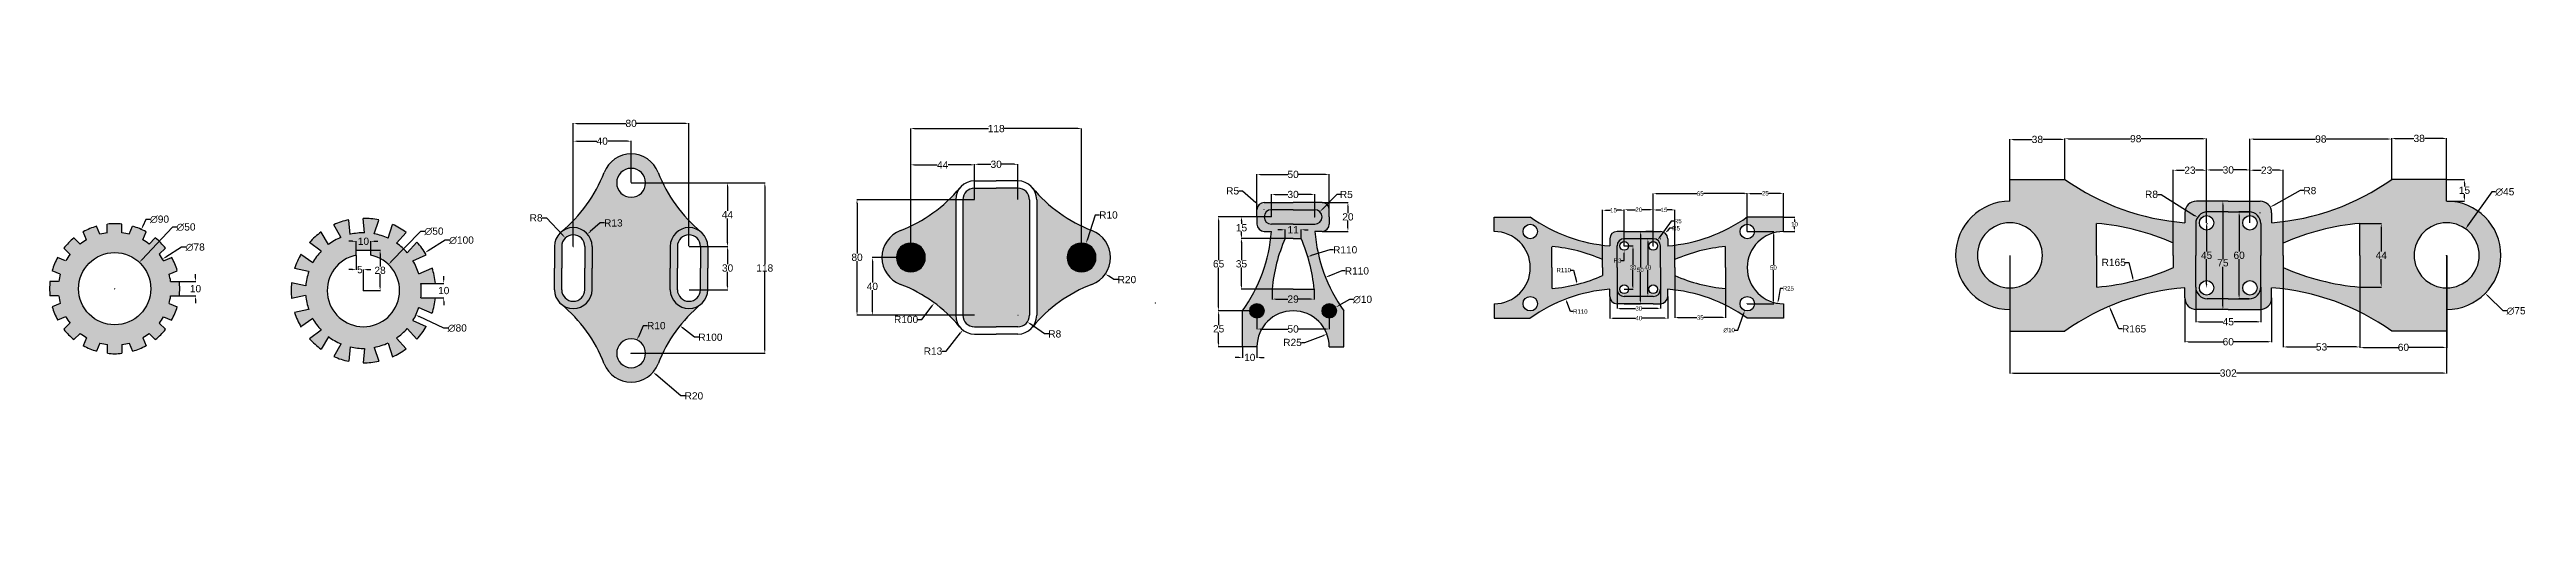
# Model space of a CAD drawing. Header units: inches. Extents: x 17 to 3646, y -345 to 614.
# Drawn here: x 17 to 1730, y -110 to 219 of the extents above; entities that cross this region are included whole.
import ezdxf

# ---------------------------------------------------------------- set-up
doc = ezdxf.new("R2010")
doc.units = ezdxf.units.IN
doc.header["$MEASUREMENT"] = 0
doc.styles.get("Standard").update_dxf_attribs({"font": 'arial.ttf'})
doc.dimstyles.new('Copy of Standard', dxfattribs={"dimtxt": 3, "dimasz": 2, "dimexe": 0.18, "dimexo": 0.0625, "dimgap": 0.09, "dimtad": 0, "dimtih": 1, "dimtoh": 1, "dimdec": 0, "dimzin": 0, "dimdsep": 46, "dimtxsty": 'Standard', "dimcen": 0.09, "dimadec": 0, "dimazin": 0, "dimtfac": 1, "dimtdec": 0, "dimtofl": 0, "dimtmove": 0, "dimatfit": 3, "dimfxl": 1, "dimtolj": 1, "dimtzin": 0, "dimarcsym": 0})
doc.dimstyles.get("Standard").update_dxf_attribs({"dimtxt": 5, "dimasz": 2.5, "dimexe": 0.18, "dimexo": 0.0625, "dimgap": 0.09, "dimtad": 0, "dimtih": 1, "dimtoh": 1, "dimdec": 0, "dimzin": 0, "dimdsep": 46, "dimtxsty": 'Standard', "dimcen": 0.09, "dimadec": 0, "dimazin": 0, "dimtfac": 1, "dimtdec": 0, "dimtofl": 0, "dimtmove": 0, "dimatfit": 3, "dimfxl": 1, "dimtolj": 1, "dimtzin": 0, "dimarcsym": 0})

msp = doc.modelspace()

# ---------------------------------------------------------------- blocks, each defined once
blk = doc.blocks.new('*U1')
for p, q in [((-3, 5), (3, 5)), ((-3, -5), (3, -5))]:
    blk.add_line(p, q)
blk = doc.blocks.new('*U2')
at = {"color": 0, "linetype": 'ByBlock', "lineweight": -2, "transparency": 16777216}
for p, rotation in [((153.2, 186.7), 89.9999999999999), ((123.7, 174.5), 134.9999999999999), ((137.3, 183.5), 112.4999999999999), ((169.2, 183.5), 67.4999999999999), ((182.7, 174.5), 44.99999999999995), ((114.7, 160.9), 157.4999999999998), ((191.8, 160.9), 22.49999999999998), ((111.5, 145), 180), ((114.7, 129), 202.4999999999998), ((123.7, 115.5), 224.9999999999998), ((182.7, 115.5), 314.9999999999997), ((191.8, 129), 337.4999999999997), ((137.3, 106.4), 247.4999999999997), ((153.2, 103.3), 269.9999999999997), ((169.2, 106.4), 292.4999999999997)]:
    blk.add_blockref('*U1', p, dxfattribs=dict(at, rotation=rotation))
blk.add_blockref('*U1', (194.9, 145), dxfattribs=at)
blk = doc.blocks.new('*U3')
for p, q in [((-5, 5), (5, 5)), ((-5, -5), (5, -5))]:
    blk.add_line(p, q)
blk = doc.blocks.new('*U4')
at = {"color": 0, "linetype": 'ByBlock', "lineweight": -2, "transparency": 16777216}
for p, rotation in [((207.4, 100.3), 95.99999999999984), ((225.9, 98.4), 71.99999999999989), ((175.9, 82.1), 143.9999999999997), ((189.7, 94.6), 119.9999999999998), ((242, 89.1), 47.99999999999992), ((168.3, 65.2), 167.9999999999998), ((252.9, 74), 23.99999999999996), ((168.3, 46.6), 191.9999999999997), ((175.9, 29.6), 215.9999999999997), ((252.9, 37.7), 335.9999999999997), ((189.7, 17.1), 239.9999999999997), ((225.9, 13.3), 287.9999999999997), ((242, 22.6), 311.9999999999997), ((207.4, 11.4), 263.9999999999997)]:
    blk.add_blockref('*U3', p, dxfattribs=dict(at, rotation=rotation))
blk.add_blockref('*U3', (256.8, 55.9), dxfattribs=at)
blk = doc.blocks.new('*D9')
at = {"color": 0, "lineweight": -2, "transparency": 16777216}
for p, q in [((84.1, 101.8), (82, 97.1)), ((87.1, 101.8), (84.1, 101.8)), ((62.4, 53.8), (62.6, 53.8)), ((62.5, 53.7), (62.5, 53.9))]:
    blk.add_line(p, q, dxfattribs=at)
at = {"color": 0, "transparency": 16777216}
blk.add_solid([(81.6, 97.3), (82.4, 96.9), (81, 94.8)], dxfattribs=at)
at = {"layer": 'Defpoints', "color": 0, "transparency": 16777216}
for p in [(81, 94.8), (44, 12.8)]:
    blk.add_point(p, dxfattribs=at)
at = {"color": 0, "transparency": 16777216, "insert": (93.5, 101.8), "char_height": 5, "attachment_point": 5}
blk.add_mtext('\\A1;∅90', dxfattribs=at)
blk = doc.blocks.new('*D10')
at = {"color": 0, "lineweight": -2, "transparency": 16777216}
for p, q in [((102.4, 96.4), (81.3, 73.9)), ((105.4, 96.4), (102.4, 96.4)), ((62.4, 53.8), (62.6, 53.8)), ((62.5, 53.7), (62.5, 53.9))]:
    blk.add_line(p, q, dxfattribs=at)
at = {"color": 0, "transparency": 16777216}
blk.add_solid([(81, 74.2), (81.6, 73.6), (79.6, 72.1)], dxfattribs=at)
at = {"layer": 'Defpoints', "color": 0, "transparency": 16777216}
for p in [(79.6, 72.1), (45.4, 35.6)]:
    blk.add_point(p, dxfattribs=at)
at = {"color": 0, "transparency": 16777216, "insert": (111.8, 96.4), "char_height": 5, "attachment_point": 5}
blk.add_mtext('\\A1;∅50', dxfattribs=at)
blk = doc.blocks.new('*D11')
at = {"color": 0, "lineweight": -2, "transparency": 16777216}
for p, q in [((108.8, 82.5), (97.8, 75.6)), ((111.8, 82.5), (108.8, 82.5)), ((62.4, 53.8), (62.6, 53.8)), ((62.5, 53.7), (62.5, 53.9))]:
    blk.add_line(p, q, dxfattribs=at)
at = {"color": 0, "transparency": 16777216}
blk.add_solid([(97.5, 76), (98, 75.3), (95.6, 74.3)], dxfattribs=at)
at = {"layer": 'Defpoints', "color": 0, "transparency": 16777216}
for p in [(95.6, 74.3), (29.3, 33.3)]:
    blk.add_point(p, dxfattribs=at)
at = {"color": 0, "transparency": 16777216, "insert": (118.2, 82.5), "char_height": 5, "attachment_point": 5}
blk.add_mtext('\\A1;∅78', dxfattribs=at)
blk = doc.blocks.new('*D12')
at = {"color": 0, "lineweight": -2, "transparency": 16777216}
for p, q in [((107.2, 58.8), (118.6, 58.8)), ((118.4, 61.3), (118.4, 63.8)), ((107.2, 48.8), (118.6, 48.8)), ((118.4, 46.3), (118.4, 43.8))]:
    blk.add_line(p, q, dxfattribs=at)
at = {"color": 0, "transparency": 16777216}
for points in [[(118, 61.3), (118.8, 61.3), (118.4, 58.8)], [(118, 46.3), (118.8, 46.3), (118.4, 48.8)]]:
    blk.add_solid(points, dxfattribs=at)
at = {"layer": 'Defpoints', "color": 0, "transparency": 16777216}
for p in [(107.2, 58.8), (107.2, 48.8), (118.4, 48.8)]:
    blk.add_point(p, dxfattribs=at)
at = {"color": 0, "transparency": 16777216, "insert": (118.4, 53.8), "char_height": 5, "attachment_point": 5}
blk.add_mtext('\\A1;10', dxfattribs=at)
blk = doc.blocks.new('*D17')
at = {"color": 0, "lineweight": -2, "transparency": 16777216}
for p, q in [((274.2, 57.5), (290.2, 57.5)), ((290, 60), (290, 62.5)), ((274.2, 47.5), (290.2, 47.5)), ((290, 45), (290, 42.5))]:
    blk.add_line(p, q, dxfattribs=at)
at = {"color": 0, "transparency": 16777216}
for points in [[(289.6, 60), (290.4, 60), (290, 57.5)], [(289.6, 45), (290.4, 45), (290, 47.5)]]:
    blk.add_solid(points, dxfattribs=at)
at = {"layer": 'Defpoints', "color": 0, "transparency": 16777216}
for p in [(274.2, 57.5), (274.2, 47.5), (290, 47.5)]:
    blk.add_point(p, dxfattribs=at)
at = {"color": 0, "transparency": 16777216, "insert": (290, 52.5), "char_height": 5, "attachment_point": 5}
blk.add_mtext('\\A1;10', dxfattribs=at)
blk = doc.blocks.new('*D18')
at = {"color": 0, "lineweight": -2, "transparency": 16777216}
for p, q in [((234.4, 52.5), (234.6, 52.5)), ((234.5, 52.4), (234.5, 52.6)), ((290, 26.5), (273, 34.5)), ((293, 26.5), (290, 26.5))]:
    blk.add_line(p, q, dxfattribs=at)
at = {"color": 0, "transparency": 16777216}
blk.add_solid([(273.2, 34.9), (272.8, 34.1), (270.7, 35.6)], dxfattribs=at)
at = {"layer": 'Defpoints', "color": 0, "transparency": 16777216}
for p in [(198.2, 69.4), (270.7, 35.6)]:
    blk.add_point(p, dxfattribs=at)
at = {"color": 0, "transparency": 16777216, "insert": (299.4, 26.5), "char_height": 5, "attachment_point": 5}
blk.add_mtext('\\A1;∅80', dxfattribs=at)
blk = doc.blocks.new('*D19')
at = {"color": 0, "lineweight": -2, "transparency": 16777216}
for p, q in [((274, 93.5), (253.5, 72.3)), ((277, 93.5), (274, 93.5)), ((234.4, 52.5), (234.6, 52.5)), ((234.5, 52.4), (234.5, 52.6))]:
    blk.add_line(p, q, dxfattribs=at)
at = {"color": 0, "transparency": 16777216}
blk.add_solid([(253.2, 72.6), (253.8, 72), (251.8, 70.5)], dxfattribs=at)
at = {"layer": 'Defpoints', "color": 0, "transparency": 16777216}
for p in [(251.8, 70.5), (217.1, 34.5)]:
    blk.add_point(p, dxfattribs=at)
at = {"color": 0, "transparency": 16777216, "insert": (283.3, 93.5), "char_height": 5, "attachment_point": 5}
blk.add_mtext('\\A1;∅50', dxfattribs=at)
blk = doc.blocks.new('*D20')
at = {"color": 0, "lineweight": -2, "transparency": 16777216}
for p, q in [((291, 87.3), (279.2, 80)), ((294, 87.3), (291, 87.3)), ((234.4, 52.5), (234.6, 52.5)), ((234.5, 52.4), (234.5, 52.6))]:
    blk.add_line(p, q, dxfattribs=at)
at = {"color": 0, "transparency": 16777216}
blk.add_solid([(279, 80.4), (279.4, 79.7), (277, 78.7)], dxfattribs=at)
at = {"layer": 'Defpoints', "color": 0, "transparency": 16777216}
for p in [(277, 78.7), (191.9, 26.3)]:
    blk.add_point(p, dxfattribs=at)
at = {"color": 0, "transparency": 16777216, "insert": (302.3, 87.3), "char_height": 5, "attachment_point": 5}
blk.add_mtext('\\A1;∅100', dxfattribs=at)
blk = doc.blocks.new('*D22')
at = {"color": 0, "lineweight": -2, "transparency": 16777216}
for p, q in [((229.5, 76.9), (229.5, 66.8)), ((227, 67), (224.5, 67)), ((234.5, 52.6), (234.5, 67.2)), ((237, 67), (239.5, 67))]:
    blk.add_line(p, q, dxfattribs=at)
at = {"color": 0, "transparency": 16777216}
for points in [[(227, 67.4), (227, 66.6), (229.5, 67)], [(237, 67.4), (237, 66.6), (234.5, 67)]]:
    blk.add_solid(points, dxfattribs=at)
at = {"layer": 'Defpoints', "color": 0, "transparency": 16777216}
for p in [(229.5, 77), (234.5, 67), (234.5, 52.5)]:
    blk.add_point(p, dxfattribs=at)
at = {"color": 0, "transparency": 16777216, "insert": (232, 67), "char_height": 5, "attachment_point": 5}
blk.add_mtext('\\A1;5', dxfattribs=at)
blk = doc.blocks.new('*D23')
at = {"color": 0, "lineweight": -2, "transparency": 16777216}
for p, q in [((239.5, 80.5), (246.2, 80.5)), ((246, 78), (246, 69.1)), ((234.6, 52.5), (246.2, 52.5)), ((246, 55), (246, 63.9))]:
    blk.add_line(p, q, dxfattribs=at)
at = {"color": 0, "transparency": 16777216}
for points in [[(245.6, 78), (246.4, 78), (246, 80.5)], [(245.6, 55), (246.4, 55), (246, 52.5)]]:
    blk.add_solid(points, dxfattribs=at)
at = {"layer": 'Defpoints', "color": 0, "transparency": 16777216}
for p in [(239.5, 80.5), (234.6, 52.5), (246, 52.5)]:
    blk.add_point(p, dxfattribs=at)
at = {"color": 0, "transparency": 16777216, "insert": (246, 66.5), "char_height": 5, "attachment_point": 5}
blk.add_mtext('\\A1;28', dxfattribs=at)
blk = doc.blocks.new('*D24')
at = {"color": 0, "lineweight": -2, "transparency": 16777216}
for p, q in [((379.6, 83.2), (379.6, 168.4)), ((382.1, 168.2), (415.9, 168.2)), ((457.1, 168.2), (423.3, 168.2)), ((459.6, 83.2), (459.6, 168.4))]:
    blk.add_line(p, q, dxfattribs=at)
at = {"color": 0, "transparency": 16777216}
for points in [[(382.1, 168.6), (382.1, 167.8), (379.6, 168.2)], [(457.1, 168.6), (457.1, 167.8), (459.6, 168.2)]]:
    blk.add_solid(points, dxfattribs=at)
at = {"layer": 'Defpoints', "color": 0, "transparency": 16777216}
for p in [(459.6, 168.2), (379.6, 83.1), (459.6, 83.1)]:
    blk.add_point(p, dxfattribs=at)
at = {"color": 0, "transparency": 16777216, "insert": (419.6, 168.2), "char_height": 5, "attachment_point": 5}
blk.add_mtext('\\A1;80', dxfattribs=at)
blk = doc.blocks.new('*D25')
at = {"color": 0, "lineweight": -2, "transparency": 16777216}
for p, q in [((379.6, 83.2), (379.6, 156.1)), ((382.1, 155.9), (395.8, 155.9)), ((417.1, 155.9), (403.4, 155.9)), ((419.6, 127.2), (419.6, 156.1))]:
    blk.add_line(p, q, dxfattribs=at)
at = {"color": 0, "transparency": 16777216}
for points in [[(382.1, 156.3), (382.1, 155.5), (379.6, 155.9)], [(417.1, 156.3), (417.1, 155.5), (419.6, 155.9)]]:
    blk.add_solid(points, dxfattribs=at)
at = {"layer": 'Defpoints', "color": 0, "transparency": 16777216}
for p in [(379.6, 155.9), (419.6, 127.1), (379.6, 83.1)]:
    blk.add_point(p, dxfattribs=at)
at = {"color": 0, "transparency": 16777216, "insert": (399.6, 155.9), "char_height": 5, "attachment_point": 5}
blk.add_mtext('\\A1;40', dxfattribs=at)
blk = doc.blocks.new('*D26')
at = {"color": 0, "lineweight": -2, "transparency": 16777216}
for p, q in [((419.7, 127.1), (486.4, 127.1)), ((486.2, 124.6), (486.2, 107.7)), ((486.2, 85.6), (486.2, 102.5)), ((459.7, 83.1), (486.4, 83.1))]:
    blk.add_line(p, q, dxfattribs=at)
at = {"color": 0, "transparency": 16777216}
for points in [[(485.8, 124.6), (486.7, 124.6), (486.2, 127.1)], [(485.8, 85.6), (486.7, 85.6), (486.2, 83.1)]]:
    blk.add_solid(points, dxfattribs=at)
at = {"layer": 'Defpoints', "color": 0, "transparency": 16777216}
for p in [(419.6, 127.1), (486.2, 127.1), (459.6, 83.1)]:
    blk.add_point(p, dxfattribs=at)
at = {"color": 0, "transparency": 16777216, "insert": (486.2, 105.1), "char_height": 5, "attachment_point": 5}
blk.add_mtext('\\A1;44', dxfattribs=at)
blk = doc.blocks.new('*D27')
at = {"color": 0, "lineweight": -2, "transparency": 16777216}
for p, q in [((459.7, 83.1), (486.4, 83.1)), ((486.3, 80.6), (486.3, 70.8)), ((459.7, 53.1), (486.4, 53.1)), ((486.3, 55.6), (486.3, 65.5))]:
    blk.add_line(p, q, dxfattribs=at)
at = {"color": 0, "transparency": 16777216}
for points in [[(485.9, 80.6), (486.7, 80.6), (486.3, 83.1)], [(485.9, 55.6), (486.7, 55.6), (486.3, 53.1)]]:
    blk.add_solid(points, dxfattribs=at)
at = {"layer": 'Defpoints', "color": 0, "transparency": 16777216}
for p in [(459.6, 83.1), (459.6, 53.1), (486.3, 53.1)]:
    blk.add_point(p, dxfattribs=at)
at = {"color": 0, "transparency": 16777216, "insert": (486.3, 68.1), "char_height": 5, "attachment_point": 5}
blk.add_mtext('\\A1;30', dxfattribs=at)
blk = doc.blocks.new('*D28')
at = {"color": 0, "lineweight": -2, "transparency": 16777216}
for p, q in [((419.7, 127.1), (512.2, 127.1)), ((512, 124.6), (512, 70.8)), ((512, 11.6), (512, 65.5)), ((419.7, 9.1), (512.2, 9.1))]:
    blk.add_line(p, q, dxfattribs=at)
at = {"color": 0, "transparency": 16777216}
for points in [[(511.6, 124.6), (512.5, 124.6), (512, 127.1)], [(511.6, 11.6), (512.5, 11.6), (512, 9.1)]]:
    blk.add_solid(points, dxfattribs=at)
at = {"layer": 'Defpoints', "color": 0, "transparency": 16777216}
for p in [(419.6, 127.1), (419.6, 9.1), (512, 9.1)]:
    blk.add_point(p, dxfattribs=at)
at = {"color": 0, "transparency": 16777216, "insert": (512, 68.1), "char_height": 5, "attachment_point": 5}
blk.add_mtext('\\A1;118', dxfattribs=at)
blk = doc.blocks.new('*D29')
at = {"color": 0, "lineweight": -2, "transparency": 16777216}
for p, q in [((358, 102.8), (361, 102.8)), ((361, 102.8), (372.4, 90.8)), ((379.5, 83.1), (379.7, 83.1)), ((379.6, 83), (379.6, 83.2))]:
    blk.add_line(p, q, dxfattribs=at)
at = {"color": 0, "transparency": 16777216}
blk.add_solid([(372.7, 91), (372.1, 90.5), (374.1, 88.9)], dxfattribs=at)
at = {"layer": 'Defpoints', "color": 0, "transparency": 16777216}
for p in [(374.1, 88.9), (379.6, 83.1)]:
    blk.add_point(p, dxfattribs=at)
at = {"color": 0, "transparency": 16777216, "insert": (353.9, 102.8), "char_height": 5, "attachment_point": 5}
blk.add_mtext('\\A1;R8', dxfattribs=at)
blk = doc.blocks.new('*D30')
at = {"color": 0, "lineweight": -2, "transparency": 16777216}
for p, q in [((419.5, 9.1), (419.7, 9.1)), ((419.6, 9), (419.6, 9.2)), ((453.9, -20.4), (436.7, -5.5)), ((456.9, -20.4), (453.9, -20.4))]:
    blk.add_line(p, q, dxfattribs=at)
at = {"color": 0, "transparency": 16777216}
blk.add_solid([(436.9, -5.2), (436.4, -5.9), (434.8, -3.9)], dxfattribs=at)
at = {"layer": 'Defpoints', "color": 0, "transparency": 16777216}
for p in [(419.6, 9.1), (434.8, -3.9)]:
    blk.add_point(p, dxfattribs=at)
at = {"color": 0, "transparency": 16777216, "insert": (463, -20.4), "char_height": 5, "attachment_point": 5}
blk.add_mtext('\\A1;R20', dxfattribs=at)
blk = doc.blocks.new('*D31')
at = {"color": 0, "lineweight": -2, "transparency": 16777216}
for p, q in [((427.9, 28.2), (424.6, 20.6)), ((430.9, 28.2), (427.9, 28.2)), ((419.5, 9.1), (419.7, 9.1)), ((419.6, 9), (419.6, 9.2))]:
    blk.add_line(p, q, dxfattribs=at)
at = {"color": 0, "transparency": 16777216}
blk.add_solid([(424.2, 20.7), (425, 20.4), (423.6, 18.3)], dxfattribs=at)
at = {"layer": 'Defpoints', "color": 0, "transparency": 16777216}
for p in [(423.6, 18.3), (419.6, 9.1)]:
    blk.add_point(p, dxfattribs=at)
at = {"color": 0, "transparency": 16777216, "insert": (437, 28.2), "char_height": 5, "attachment_point": 5}
blk.add_mtext('\\A1;R10', dxfattribs=at)
blk = doc.blocks.new('*D32')
at = {"color": 0, "lineweight": -2, "transparency": 16777216}
for p, q in [((463.4, 20.2), (455.2, 26.7)), ((466.4, 20.2), (463.4, 20.2))]:
    blk.add_line(p, q, dxfattribs=at)
at = {"color": 0, "transparency": 16777216}
blk.add_solid([(455.5, 27), (455, 26.3), (453.3, 28.2)], dxfattribs=at)
at = {"layer": 'Defpoints', "color": 0, "transparency": 16777216}
for p in [(453.3, 28.2), (531.6, -34)]:
    blk.add_point(p, dxfattribs=at)
at = {"color": 0, "transparency": 16777216, "insert": (474.4, 20.2), "char_height": 5, "attachment_point": 5}
blk.add_mtext('\\A1;R100', dxfattribs=at)
blk = doc.blocks.new('*D33')
at = {"color": 0, "lineweight": -2, "transparency": 16777216}
for p, q in [((398.2, 99.3), (391.3, 93.3)), ((401.2, 99.3), (398.2, 99.3)), ((379.5, 83.1), (379.7, 83.1)), ((379.6, 83), (379.6, 83.2))]:
    blk.add_line(p, q, dxfattribs=at)
at = {"color": 0, "transparency": 16777216}
blk.add_solid([(391, 93.6), (391.6, 93), (389.4, 91.6)], dxfattribs=at)
at = {"layer": 'Defpoints', "color": 0, "transparency": 16777216}
for p in [(389.4, 91.6), (379.6, 83.1)]:
    blk.add_point(p, dxfattribs=at)
at = {"color": 0, "transparency": 16777216, "insert": (407.3, 99.3), "char_height": 5, "attachment_point": 5}
blk.add_mtext('\\A1;R13', dxfattribs=at)
blk = doc.blocks.new('*D34')
at = {"color": 0, "lineweight": -2, "transparency": 16777216}
for p, q in [((740.5, 104.8), (734.9, 87.3)), ((743.5, 104.8), (740.5, 104.8)), ((730.9, 75.4), (731.1, 75.4)), ((731, 75.4), (731, 75.5))]:
    blk.add_line(p, q, dxfattribs=at)
at = {"color": 0, "transparency": 16777216}
blk.add_solid([(734.5, 87.5), (735.3, 87.2), (734.1, 85)], dxfattribs=at)
at = {"layer": 'Defpoints', "color": 0, "transparency": 16777216}
for p in [(731, 75.4), (734.1, 85)]:
    blk.add_point(p, dxfattribs=at)
at = {"color": 0, "transparency": 16777216, "insert": (749.6, 104.8), "char_height": 5, "attachment_point": 5}
blk.add_mtext('\\A1;R10', dxfattribs=at)
blk = doc.blocks.new('*D36')
at = {"color": 0, "lineweight": -2, "transparency": 16777216}
for p, q in [((620.7, 32.5), (627.7, 42)), ((617.7, 32.5), (620.7, 32.5))]:
    blk.add_line(p, q, dxfattribs=at)
at = {"color": 0, "transparency": 16777216}
blk.add_solid([(627.4, 42.2), (628, 41.7), (629.2, 44)], dxfattribs=at)
at = {"layer": 'Defpoints', "color": 0, "transparency": 16777216}
for p in [(629.2, 44), (569.9, -36.5)]:
    blk.add_point(p, dxfattribs=at)
at = {"color": 0, "transparency": 16777216, "insert": (609.7, 32.5), "char_height": 5, "attachment_point": 5}
blk.add_mtext('\\A1;R100', dxfattribs=at)
blk = doc.blocks.new('*D37')
at = {"color": 0, "lineweight": -2, "transparency": 16777216}
for p, q in [((656.9, 35.4), (657.1, 35.4)), ((657, 35.4), (657, 35.5)), ((637.4, 10.6), (647.4, 23.3)), ((634.4, 10.6), (637.4, 10.6))]:
    blk.add_line(p, q, dxfattribs=at)
at = {"color": 0, "transparency": 16777216}
blk.add_solid([(647.1, 23.6), (647.7, 23), (649, 25.3)], dxfattribs=at)
at = {"layer": 'Defpoints', "color": 0, "transparency": 16777216}
for p in [(657, 35.4), (649, 25.3)]:
    blk.add_point(p, dxfattribs=at)
at = {"color": 0, "transparency": 16777216, "insert": (628.3, 10.6), "char_height": 5, "attachment_point": 5}
blk.add_mtext('\\A1;R13', dxfattribs=at)
blk = doc.blocks.new('*D38')
at = {"color": 0, "lineweight": -2, "transparency": 16777216}
for p, q in [((686.9, 35.4), (687.1, 35.4)), ((687, 35.4), (687, 35.5)), ((705.4, 22.5), (695.6, 29.4)), ((708.4, 22.5), (705.4, 22.5))]:
    blk.add_line(p, q, dxfattribs=at)
at = {"color": 0, "transparency": 16777216}
blk.add_solid([(695.8, 29.7), (695.4, 29.1), (693.6, 30.8)], dxfattribs=at)
at = {"layer": 'Defpoints', "color": 0, "transparency": 16777216}
for p in [(687, 35.4), (693.6, 30.8)]:
    blk.add_point(p, dxfattribs=at)
at = {"color": 0, "transparency": 16777216, "insert": (712.5, 22.5), "char_height": 5, "attachment_point": 5}
blk.add_mtext('\\A1;R8', dxfattribs=at)
blk = doc.blocks.new('*D39')
at = {"color": 0, "lineweight": -2, "transparency": 16777216}
for p, q in [((730.9, 75.4), (731.1, 75.4)), ((731, 75.4), (731, 75.5)), ((753.4, 60.1), (749.6, 62.7)), ((756.4, 60.1), (753.4, 60.1))]:
    blk.add_line(p, q, dxfattribs=at)
at = {"color": 0, "transparency": 16777216}
blk.add_solid([(749.8, 63), (749.3, 62.4), (747.5, 64.1)], dxfattribs=at)
at = {"layer": 'Defpoints', "color": 0, "transparency": 16777216}
for p in [(731, 75.4), (747.5, 64.1)]:
    blk.add_point(p, dxfattribs=at)
at = {"color": 0, "transparency": 16777216, "insert": (762.4, 60.1), "char_height": 5, "attachment_point": 5}
blk.add_mtext('\\A1;R20', dxfattribs=at)
blk = doc.blocks.new('*D40')
at = {"color": 0, "lineweight": -2, "transparency": 16777216}
for p, q in [((657, 115.5), (657, 140.1)), ((659.5, 139.9), (668.4, 139.9)), ((684.5, 139.9), (675.7, 139.9)), ((687, 115.5), (687, 140.1))]:
    blk.add_line(p, q, dxfattribs=at)
at = {"color": 0, "transparency": 16777216}
for points in [[(659.5, 140.3), (659.5, 139.5), (657, 139.9)], [(684.5, 140.3), (684.5, 139.5), (687, 139.9)]]:
    blk.add_solid(points, dxfattribs=at)
at = {"layer": 'Defpoints', "color": 0, "transparency": 16777216}
for p in [(687, 139.9), (657, 115.4), (687, 115.4)]:
    blk.add_point(p, dxfattribs=at)
at = {"color": 0, "transparency": 16777216, "insert": (672, 139.9), "char_height": 5, "attachment_point": 5}
blk.add_mtext('\\A1;30', dxfattribs=at)
blk = doc.blocks.new('*D41')
at = {"color": 0, "lineweight": -2, "transparency": 16777216}
for p, q in [((613, 75.5), (613, 139.7)), ((615.5, 139.5), (631.3, 139.5)), ((654.5, 139.5), (638.8, 139.5)), ((657, 115.5), (657, 139.7))]:
    blk.add_line(p, q, dxfattribs=at)
at = {"color": 0, "transparency": 16777216}
for points in [[(615.5, 140), (615.5, 139.1), (613, 139.5)], [(654.5, 140), (654.5, 139.1), (657, 139.5)]]:
    blk.add_solid(points, dxfattribs=at)
at = {"layer": 'Defpoints', "color": 0, "transparency": 16777216}
for p in [(657, 139.5), (657, 115.4), (613, 75.4)]:
    blk.add_point(p, dxfattribs=at)
at = {"color": 0, "transparency": 16777216, "insert": (635, 139.5), "char_height": 5, "attachment_point": 5}
blk.add_mtext('\\A1;44', dxfattribs=at)
blk = doc.blocks.new('*D42')
at = {"color": 0, "lineweight": -2, "transparency": 16777216}
for p, q in [((613, 75.5), (613, 164.8)), ((615.5, 164.6), (666.6, 164.6)), ((728.5, 164.6), (677.4, 164.6)), ((731, 75.5), (731, 164.8))]:
    blk.add_line(p, q, dxfattribs=at)
at = {"color": 0, "transparency": 16777216}
for points in [[(615.5, 165.1), (615.5, 164.2), (613, 164.6)], [(728.5, 165.1), (728.5, 164.2), (731, 164.6)]]:
    blk.add_solid(points, dxfattribs=at)
at = {"layer": 'Defpoints', "color": 0, "transparency": 16777216}
for p in [(731, 164.6), (613, 75.4), (731, 75.4)]:
    blk.add_point(p, dxfattribs=at)
at = {"color": 0, "transparency": 16777216, "insert": (672, 164.6), "char_height": 5, "attachment_point": 5}
blk.add_mtext('\\A1;118', dxfattribs=at)
blk = doc.blocks.new('*D43')
at = {"color": 0, "lineweight": -2, "transparency": 16777216}
for p, q in [((657, 115.4), (575.6, 115.4)), ((575.8, 112.9), (575.8, 78.1)), ((575.8, 38), (575.8, 72.9)), ((657, 35.5), (575.6, 35.5))]:
    blk.add_line(p, q, dxfattribs=at)
at = {"color": 0, "transparency": 16777216}
for points in [[(575.3, 112.9), (576.2, 112.9), (575.8, 115.4)], [(575.3, 38), (576.2, 38), (575.8, 35.5)]]:
    blk.add_solid(points, dxfattribs=at)
at = {"layer": 'Defpoints', "color": 0, "transparency": 16777216}
for p in [(657, 115.4), (575.8, 35.5), (657, 35.5)]:
    blk.add_point(p, dxfattribs=at)
at = {"color": 0, "transparency": 16777216, "insert": (575.8, 75.5), "char_height": 5, "attachment_point": 5}
blk.add_mtext('\\A1;80', dxfattribs=at)
blk = doc.blocks.new('*D44')
at = {"color": 0, "lineweight": -2, "transparency": 16777216}
for p, q in [((613, 75.4), (586.2, 75.4)), ((586.4, 72.9), (586.4, 58)), ((586.4, 37.9), (586.4, 52.8)), ((657, 35.4), (586.2, 35.4))]:
    blk.add_line(p, q, dxfattribs=at)
at = {"color": 0, "transparency": 16777216}
for points in [[(586, 72.9), (586.8, 72.9), (586.4, 75.4)], [(586, 37.9), (586.8, 37.9), (586.4, 35.4)]]:
    blk.add_solid(points, dxfattribs=at)
at = {"layer": 'Defpoints', "color": 0, "transparency": 16777216}
for p in [(613, 75.4), (586.4, 35.4), (657, 35.4)]:
    blk.add_point(p, dxfattribs=at)
at = {"color": 0, "transparency": 16777216, "insert": (586.4, 55.4), "char_height": 5, "attachment_point": 5}
blk.add_mtext('\\A1;40', dxfattribs=at)
blk = doc.blocks.new('*D46')
at = {"color": 0, "lineweight": -2, "transparency": 16777216}
for p, q in [((839.8, 6.2), (837.3, 6.2)), ((842.3, 13.4), (842.3, 6)), ((852.3, 13.4), (852.3, 6)), ((854.8, 6.2), (857.3, 6.2))]:
    blk.add_line(p, q, dxfattribs=at)
at = {"color": 0, "transparency": 16777216}
for points in [[(839.8, 6.6), (839.8, 5.8), (842.3, 6.2)], [(854.8, 6.6), (854.8, 5.8), (852.3, 6.2)]]:
    blk.add_solid(points, dxfattribs=at)
at = {"layer": 'Defpoints', "color": 0, "transparency": 16777216}
for p in [(842.3, 13.5), (852.3, 13.5), (852.3, 6.2)]:
    blk.add_point(p, dxfattribs=at)
at = {"color": 0, "transparency": 16777216, "insert": (847.3, 6.2), "char_height": 5, "attachment_point": 5}
blk.add_mtext('\\A1;10', dxfattribs=at)
blk = doc.blocks.new('*D48')
at = {"color": 0, "lineweight": -2, "transparency": 16777216}
for p, q in [((227, 86.6), (224.5, 86.6)), ((229.5, 80.6), (229.5, 86.8)), ((239.5, 80.6), (239.5, 86.8)), ((242, 86.6), (244.5, 86.6))]:
    blk.add_line(p, q, dxfattribs=at)
at = {"color": 0, "transparency": 16777216}
for points in [[(227, 87), (227, 86.2), (229.5, 86.6)], [(242, 87), (242, 86.2), (239.5, 86.6)]]:
    blk.add_solid(points, dxfattribs=at)
at = {"layer": 'Defpoints', "color": 0, "transparency": 16777216}
for p in [(239.5, 86.6), (229.5, 80.5), (239.5, 80.5)]:
    blk.add_point(p, dxfattribs=at)
at = {"color": 0, "transparency": 16777216, "insert": (234.5, 86.6), "char_height": 5, "attachment_point": 5}
blk.add_mtext('\\A1;10', dxfattribs=at)
blk = doc.blocks.new('*D49')
at = {"color": 0, "lineweight": -2, "transparency": 16777216}
for p, q in [((869.3, 94.6), (866.8, 94.6)), ((871.8, 88.6), (871.8, 94.8)), ((882.8, 88.6), (882.8, 94.8)), ((885.3, 94.6), (887.8, 94.6))]:
    blk.add_line(p, q, dxfattribs=at)
at = {"color": 0, "transparency": 16777216}
for points in [[(869.3, 95), (869.3, 94.2), (871.8, 94.6)], [(885.3, 95), (885.3, 94.2), (882.8, 94.6)]]:
    blk.add_solid(points, dxfattribs=at)
at = {"layer": 'Defpoints', "color": 0, "transparency": 16777216}
for p in [(871.8, 88.5), (882.8, 94.6), (882.8, 88.5)]:
    blk.add_point(p, dxfattribs=at)
at = {"color": 0, "transparency": 16777216, "insert": (877.3, 94.6), "char_height": 5, "attachment_point": 5}
blk.add_mtext('\\A1;11', dxfattribs=at)
blk = doc.blocks.new('*D50')
at = {"color": 0, "lineweight": -2, "transparency": 16777216}
for p, q in [((862.3, 103.6), (862.3, 119.2)), ((864.8, 119), (873.7, 119)), ((889.8, 119), (881, 119)), ((892.3, 103.6), (892.3, 119.2))]:
    blk.add_line(p, q, dxfattribs=at)
at = {"color": 0, "transparency": 16777216}
for points in [[(864.8, 119.4), (864.8, 118.6), (862.3, 119)], [(889.8, 119.4), (889.8, 118.6), (892.3, 119)]]:
    blk.add_solid(points, dxfattribs=at)
at = {"layer": 'Defpoints', "color": 0, "transparency": 16777216}
for p in [(862.3, 103.5), (892.3, 119), (892.3, 103.5)]:
    blk.add_point(p, dxfattribs=at)
at = {"color": 0, "transparency": 16777216, "insert": (877.3, 119), "char_height": 5, "attachment_point": 5}
blk.add_mtext('\\A1;30', dxfattribs=at)
blk = doc.blocks.new('*D51')
at = {"color": 0, "lineweight": -2, "transparency": 16777216}
for p, q in [((852.3, 103.6), (852.3, 133.1)), ((854.8, 132.9), (873.7, 132.9)), ((899.8, 132.9), (881, 132.9)), ((902.3, 103.6), (902.3, 133.1))]:
    blk.add_line(p, q, dxfattribs=at)
at = {"color": 0, "transparency": 16777216}
for points in [[(854.8, 133.3), (854.8, 132.5), (852.3, 132.9)], [(899.8, 133.3), (899.8, 132.5), (902.3, 132.9)]]:
    blk.add_solid(points, dxfattribs=at)
at = {"layer": 'Defpoints', "color": 0, "transparency": 16777216}
for p in [(902.3, 132.9), (852.3, 103.5), (902.3, 103.5)]:
    blk.add_point(p, dxfattribs=at)
at = {"color": 0, "transparency": 16777216, "insert": (877.3, 132.9), "char_height": 5, "attachment_point": 5}
blk.add_mtext('\\A1;50', dxfattribs=at)
blk = doc.blocks.new('*D52')
at = {"color": 0, "lineweight": -2, "transparency": 16777216}
for p, q in [((897.4, 113.5), (915.4, 113.5)), ((915.2, 111), (915.2, 106.1)), ((897.4, 93.5), (915.4, 93.5)), ((915.2, 96), (915.2, 100.9))]:
    blk.add_line(p, q, dxfattribs=at)
at = {"color": 0, "transparency": 16777216}
for points in [[(914.8, 111), (915.6, 111), (915.2, 113.5)], [(914.8, 96), (915.6, 96), (915.2, 93.5)]]:
    blk.add_solid(points, dxfattribs=at)
at = {"layer": 'Defpoints', "color": 0, "transparency": 16777216}
for p in [(897.3, 113.5), (897.3, 93.5), (915.2, 93.5)]:
    blk.add_point(p, dxfattribs=at)
at = {"color": 0, "transparency": 16777216, "insert": (915.2, 103.5), "char_height": 5, "attachment_point": 5}
blk.add_mtext('\\A1;20', dxfattribs=at)
blk = doc.blocks.new('*D53')
at = {"color": 0, "lineweight": -2, "transparency": 16777216}
for p, q in [((862.3, 103.5), (841.4, 103.5)), ((871.8, 88.5), (841.4, 88.5)), ((841.6, 101), (841.6, 98.6)), ((841.6, 91), (841.6, 93.4))]:
    blk.add_line(p, q, dxfattribs=at)
at = {"color": 0, "transparency": 16777216}
for points in [[(841.1, 101), (842, 101), (841.6, 103.5)], [(841.1, 91), (842, 91), (841.6, 88.5)]]:
    blk.add_solid(points, dxfattribs=at)
at = {"layer": 'Defpoints', "color": 0, "transparency": 16777216}
for p in [(862.3, 103.5), (841.6, 88.5), (871.8, 88.5)]:
    blk.add_point(p, dxfattribs=at)
at = {"color": 0, "transparency": 16777216, "insert": (841.6, 96), "char_height": 5, "attachment_point": 5}
blk.add_mtext('\\A1;15', dxfattribs=at)
blk = doc.blocks.new('*D54')
at = {"color": 0, "lineweight": -2, "transparency": 16777216}
for p, q in [((871.8, 88.5), (841.4, 88.5)), ((841.6, 86), (841.6, 73.6)), ((862.8, 53.5), (841.4, 53.5)), ((841.6, 56), (841.6, 68.4))]:
    blk.add_line(p, q, dxfattribs=at)
at = {"color": 0, "transparency": 16777216}
for points in [[(841.1, 86), (842, 86), (841.6, 88.5)], [(841.1, 56), (842, 56), (841.6, 53.5)]]:
    blk.add_solid(points, dxfattribs=at)
at = {"layer": 'Defpoints', "color": 0, "transparency": 16777216}
for p in [(871.8, 88.5), (841.6, 53.5), (862.8, 53.5)]:
    blk.add_point(p, dxfattribs=at)
at = {"color": 0, "transparency": 16777216, "insert": (841.6, 71), "char_height": 5, "attachment_point": 5}
blk.add_mtext('\\A1;35', dxfattribs=at)
blk = doc.blocks.new('*D55')
at = {"color": 0, "lineweight": -2, "transparency": 16777216}
for p, q in [((862.3, 103.5), (825.6, 103.5)), ((825.8, 101), (825.8, 73.6)), ((825.8, 41), (825.8, 68.4)), ((852.3, 38.5), (825.6, 38.5))]:
    blk.add_line(p, q, dxfattribs=at)
at = {"color": 0, "transparency": 16777216}
for points in [[(825.4, 101), (826.2, 101), (825.8, 103.5)], [(825.4, 41), (826.2, 41), (825.8, 38.5)]]:
    blk.add_solid(points, dxfattribs=at)
at = {"layer": 'Defpoints', "color": 0, "transparency": 16777216}
for p in [(862.3, 103.5), (825.8, 38.5), (852.3, 38.5)]:
    blk.add_point(p, dxfattribs=at)
at = {"color": 0, "transparency": 16777216, "insert": (825.8, 71), "char_height": 5, "attachment_point": 5}
blk.add_mtext('\\A1;65', dxfattribs=at)
blk = doc.blocks.new('*D56')
at = {"color": 0, "lineweight": -2, "transparency": 16777216}
for p, q in [((852.3, 38.5), (825.6, 38.5)), ((825.8, 36), (825.8, 28.6)), ((825.8, 16), (825.8, 23.4)), ((852.3, 13.5), (825.6, 13.5))]:
    blk.add_line(p, q, dxfattribs=at)
at = {"color": 0, "transparency": 16777216}
for points in [[(825.4, 36), (826.2, 36), (825.8, 38.5)], [(825.4, 16), (826.2, 16), (825.8, 13.5)]]:
    blk.add_solid(points, dxfattribs=at)
at = {"layer": 'Defpoints', "color": 0, "transparency": 16777216}
for p in [(852.3, 38.5), (825.8, 13.5), (852.3, 13.5)]:
    blk.add_point(p, dxfattribs=at)
at = {"color": 0, "transparency": 16777216, "insert": (825.8, 26), "char_height": 5, "attachment_point": 5}
blk.add_mtext('\\A1;25', dxfattribs=at)
blk = doc.blocks.new('*D57')
at = {"color": 0, "lineweight": -2, "transparency": 16777216}
for p, q in [((862.8, 53.4), (862.8, 46.4)), ((891.8, 53.4), (891.8, 46.4)), ((865.3, 46.6), (873.6, 46.6)), ((889.3, 46.6), (881, 46.6))]:
    blk.add_line(p, q, dxfattribs=at)
at = {"color": 0, "transparency": 16777216}
for points in [[(865.3, 47), (865.3, 46.2), (862.8, 46.6)], [(889.3, 47), (889.3, 46.2), (891.8, 46.6)]]:
    blk.add_solid(points, dxfattribs=at)
at = {"layer": 'Defpoints', "color": 0, "transparency": 16777216}
for p in [(862.8, 53.5), (891.8, 53.5), (891.8, 46.6)]:
    blk.add_point(p, dxfattribs=at)
at = {"color": 0, "transparency": 16777216, "insert": (877.3, 46.6), "char_height": 5, "attachment_point": 5}
blk.add_mtext('\\A1;29', dxfattribs=at)
blk = doc.blocks.new('*D58')
at = {"color": 0, "lineweight": -2, "transparency": 16777216}
for p, q in [((852.3, 38.4), (852.3, 25.7)), ((902.3, 38.4), (902.3, 25.7)), ((854.8, 25.9), (873.7, 25.9)), ((899.8, 25.9), (881, 25.9))]:
    blk.add_line(p, q, dxfattribs=at)
at = {"color": 0, "transparency": 16777216}
for points in [[(854.8, 26.3), (854.8, 25.5), (852.3, 25.9)], [(899.8, 26.3), (899.8, 25.5), (902.3, 25.9)]]:
    blk.add_solid(points, dxfattribs=at)
at = {"layer": 'Defpoints', "color": 0, "transparency": 16777216}
for p in [(852.3, 38.5), (902.3, 38.5), (902.3, 25.9)]:
    blk.add_point(p, dxfattribs=at)
at = {"color": 0, "transparency": 16777216, "insert": (877.3, 25.9), "char_height": 5, "attachment_point": 5}
blk.add_mtext('\\A1;50', dxfattribs=at)
blk = doc.blocks.new('*D59')
at = {"color": 0, "lineweight": -2, "transparency": 16777216}
for p, q in [((902.8, 80.7), (889.9, 76.7)), ((905.3, 80.7), (902.8, 80.7)), ((782.1, 44), (782.3, 44)), ((782.2, 43.9), (782.2, 44.1))]:
    blk.add_line(p, q, dxfattribs=at)
at = {"color": 0, "transparency": 16777216}
blk.add_solid([(889.7, 77.1), (890, 76.3), (887.5, 76)], dxfattribs=at)
at = {"layer": 'Defpoints', "color": 0, "transparency": 16777216}
for p in [(887.5, 76), (782.2, 44)]:
    blk.add_point(p, dxfattribs=at)
at = {"color": 0, "transparency": 16777216, "insert": (913.3, 80.7), "char_height": 5, "attachment_point": 5}
blk.add_mtext('\\A1;R110', dxfattribs=at)
blk = doc.blocks.new('*D60')
at = {"color": 0, "lineweight": -2, "transparency": 16777216}
for p, q in [((910.9, 66.1), (902, 62.6)), ((913.4, 66.1), (910.9, 66.1))]:
    blk.add_line(p, q, dxfattribs=at)
at = {"color": 0, "transparency": 16777216}
blk.add_solid([(901.9, 63), (902.2, 62.2), (899.7, 61.7)], dxfattribs=at)
at = {"layer": 'Defpoints', "color": 0, "transparency": 16777216}
for p in [(1002, 102.2), (899.7, 61.7)]:
    blk.add_point(p, dxfattribs=at)
at = {"color": 0, "transparency": 16777216, "insert": (921.4, 66.1), "char_height": 5, "attachment_point": 5}
blk.add_mtext('\\A1;R110', dxfattribs=at)
blk = doc.blocks.new('*D61')
at = {"color": 0, "lineweight": -2, "transparency": 16777216}
for p, q in [((885.5, 16.6), (898.3, 21.5)), ((883, 16.6), (885.5, 16.6))]:
    blk.add_line(p, q, dxfattribs=at)
at = {"color": 0, "transparency": 16777216}
blk.add_solid([(898.2, 21.9), (898.5, 21.1), (900.7, 22.4)], dxfattribs=at)
at = {"layer": 'Defpoints', "color": 0, "transparency": 16777216}
for p in [(900.7, 22.4), (877.3, 13.5)]:
    blk.add_point(p, dxfattribs=at)
at = {"color": 0, "transparency": 16777216, "insert": (876.9, 16.6), "char_height": 5, "attachment_point": 5}
blk.add_mtext('\\A1;R25', dxfattribs=at)
blk = doc.blocks.new('*D63')
at = {"color": 0, "lineweight": -2, "transparency": 16777216}
for p, q in [((892.2, 103.5), (892.4, 103.5)), ((892.3, 103.4), (892.3, 103.6)), ((907.5, 119), (897.6, 108.9)), ((910, 119), (907.5, 119))]:
    blk.add_line(p, q, dxfattribs=at)
at = {"color": 0, "transparency": 16777216}
blk.add_solid([(897.3, 109.2), (897.9, 108.6), (895.8, 107.1)], dxfattribs=at)
at = {"layer": 'Defpoints', "color": 0, "transparency": 16777216}
for p in [(892.3, 103.5), (895.8, 107.1)]:
    blk.add_point(p, dxfattribs=at)
at = {"color": 0, "transparency": 16777216, "insert": (914.1, 119), "char_height": 5, "attachment_point": 5}
blk.add_mtext('\\A1;R5', dxfattribs=at)
blk = doc.blocks.new('*D64')
at = {"color": 0, "lineweight": -2, "transparency": 16777216}
for p, q in [((839.7, 121.5), (842.2, 121.5)), ((842.2, 121.5), (851.6, 113.4)), ((857.2, 108.5), (857.4, 108.5)), ((857.3, 108.4), (857.3, 108.6))]:
    blk.add_line(p, q, dxfattribs=at)
at = {"color": 0, "transparency": 16777216}
blk.add_solid([(851.9, 113.7), (851.4, 113.1), (853.5, 111.8)], dxfattribs=at)
at = {"layer": 'Defpoints', "color": 0, "transparency": 16777216}
for p in [(853.5, 111.8), (857.3, 108.5)]:
    blk.add_point(p, dxfattribs=at)
at = {"color": 0, "transparency": 16777216, "insert": (835.5, 121.5), "char_height": 5, "attachment_point": 5}
blk.add_mtext('\\A1;R5', dxfattribs=at)
blk = doc.blocks.new('*D66')
at = {"color": 0, "lineweight": -2, "transparency": 16777216}
for p, q in [((1104.2, 73.3), (1106.2, 73.3)), ((1106.2, 83.4), (1106.4, 83.4)), ((1106.2, 73.3), (1106.2, 78.4)), ((1106.3, 83.3), (1106.3, 83.5))]:
    blk.add_line(p, q, dxfattribs=at)
at = {"color": 0, "transparency": 16777216}
blk.add_solid([(1105.9, 78.4), (1106.5, 78.4), (1106.2, 80.4)], dxfattribs=at)
at = {"layer": 'Defpoints', "color": 0, "transparency": 16777216}
for p in [(1106.2, 80.4), (1106.3, 83.4)]:
    blk.add_point(p, dxfattribs=at)
at = {"color": 0, "transparency": 16777216, "insert": (1101.6, 73.3), "char_height": 3, "attachment_point": 5}
blk.add_mtext('\\A1;R3', dxfattribs=at)
blk = doc.blocks.new('*D67')
at = {"color": 0, "lineweight": -2, "transparency": 16777216}
for p, q in [((1131.2, 88.4), (1131.4, 88.4)), ((1131.3, 88.3), (1131.3, 88.5)), ((1137.6, 95.6), (1135.9, 93.7)), ((1139.6, 95.6), (1137.6, 95.6))]:
    blk.add_line(p, q, dxfattribs=at)
at = {"color": 0, "transparency": 16777216}
blk.add_solid([(1135.6, 93.9), (1136.1, 93.5), (1134.6, 92.2)], dxfattribs=at)
at = {"layer": 'Defpoints', "color": 0, "transparency": 16777216}
for p in [(1131.3, 88.4), (1134.6, 92.2)]:
    blk.add_point(p, dxfattribs=at)
at = {"color": 0, "transparency": 16777216, "insert": (1142.1, 95.6), "char_height": 3, "attachment_point": 5}
blk.add_mtext('\\A1;R5', dxfattribs=at)
blk = doc.blocks.new('*D68')
at = {"color": 0, "lineweight": -2, "transparency": 16777216}
for p, q in [((1138.8, 100.6), (1130.4, 89.1)), ((1140.8, 100.6), (1138.8, 100.6)), ((1126.2, 83.4), (1126.4, 83.4)), ((1126.3, 83.3), (1126.3, 83.5))]:
    blk.add_line(p, q, dxfattribs=at)
at = {"color": 0, "transparency": 16777216}
blk.add_solid([(1130.1, 89.3), (1130.7, 88.9), (1129.2, 87.5)], dxfattribs=at)
at = {"layer": 'Defpoints', "color": 0, "transparency": 16777216}
for p in [(1129.2, 87.5), (1126.3, 83.4)]:
    blk.add_point(p, dxfattribs=at)
at = {"color": 0, "transparency": 16777216, "insert": (1143.3, 100.6), "char_height": 3, "attachment_point": 5}
blk.add_mtext('\\A1;R5', dxfattribs=at)
blk = doc.blocks.new('*D69')
at = {"color": 0, "lineweight": -2, "transparency": 16777216}
for p, q in [((1126.2, 88.4), (1122.4, 88.4)), ((1122.6, 86.4), (1122.6, 70.1)), ((1122.6, 50.4), (1122.6, 66.9)), ((1126.2, 48.4), (1122.4, 48.4))]:
    blk.add_line(p, q, dxfattribs=at)
at = {"color": 0, "transparency": 16777216}
for points in [[(1122.3, 86.4), (1122.9, 86.4), (1122.6, 88.4)], [(1122.3, 50.4), (1122.9, 50.4), (1122.6, 48.4)]]:
    blk.add_solid(points, dxfattribs=at)
at = {"layer": 'Defpoints', "color": 0, "transparency": 16777216}
for p in [(1126.3, 88.4), (1122.6, 48.4), (1126.3, 48.4)]:
    blk.add_point(p, dxfattribs=at)
at = {"color": 0, "transparency": 16777216, "insert": (1122.6, 68.5), "char_height": 3, "attachment_point": 5}
blk.add_mtext('\\A1;40', dxfattribs=at)
blk = doc.blocks.new('*D70')
at = {"color": 0, "lineweight": -2, "transparency": 16777216}
for p, q in [((1106.3, 83.4), (1112.5, 83.4)), ((1112.3, 81.4), (1112.3, 70.1)), ((1106.3, 53.4), (1112.5, 53.4)), ((1112.3, 55.4), (1112.3, 66.8))]:
    blk.add_line(p, q, dxfattribs=at)
at = {"color": 0, "transparency": 16777216}
for points in [[(1112, 81.4), (1112.6, 81.4), (1112.3, 83.4)], [(1112, 55.4), (1112.6, 55.4), (1112.3, 53.4)]]:
    blk.add_solid(points, dxfattribs=at)
at = {"layer": 'Defpoints', "color": 0, "transparency": 16777216}
for p in [(1106.3, 83.4), (1106.3, 53.4), (1112.3, 53.4)]:
    blk.add_point(p, dxfattribs=at)
at = {"color": 0, "transparency": 16777216, "insert": (1112.3, 68.4), "char_height": 3, "attachment_point": 5}
blk.add_mtext('\\A1;30', dxfattribs=at)
blk = doc.blocks.new('*D71')
at = {"color": 0, "lineweight": -2, "transparency": 16777216}
for p, q in [((1106.3, 93.4), (1117.6, 93.4)), ((1117.4, 91.4), (1117.4, 68.4)), ((1117.4, 45.4), (1117.4, 65.2)), ((1106.3, 43.4), (1117.6, 43.4))]:
    blk.add_line(p, q, dxfattribs=at)
at = {"color": 0, "transparency": 16777216}
for points in [[(1117.1, 91.4), (1117.8, 91.4), (1117.4, 93.4)], [(1117.1, 45.4), (1117.8, 45.4), (1117.4, 43.4)]]:
    blk.add_solid(points, dxfattribs=at)
at = {"layer": 'Defpoints', "color": 0, "transparency": 16777216}
for p in [(1106.3, 93.4), (1106.3, 43.4), (1117.4, 43.4)]:
    blk.add_point(p, dxfattribs=at)
at = {"color": 0, "transparency": 16777216, "insert": (1117.4, 66.8), "char_height": 3, "attachment_point": 5}
blk.add_mtext('\\A1;50', dxfattribs=at)
blk = doc.blocks.new('*D72')
at = {"color": 0, "lineweight": -2, "transparency": 16777216}
for p, q in [((1101.3, 53.4), (1101.3, 40)), ((1131.3, 53.4), (1131.3, 40)), ((1103.3, 40.1), (1114, 40.1)), ((1129.3, 40.1), (1118.5, 40.1))]:
    blk.add_line(p, q, dxfattribs=at)
at = {"color": 0, "transparency": 16777216}
for points in [[(1103.3, 40.5), (1103.3, 39.8), (1101.3, 40.1)], [(1129.3, 40.5), (1129.3, 39.8), (1131.3, 40.1)]]:
    blk.add_solid(points, dxfattribs=at)
at = {"layer": 'Defpoints', "color": 0, "transparency": 16777216}
for p in [(1101.3, 53.4), (1131.3, 53.4), (1131.3, 40.1)]:
    blk.add_point(p, dxfattribs=at)
at = {"color": 0, "transparency": 16777216, "insert": (1116.3, 40.1), "char_height": 3, "attachment_point": 5}
blk.add_mtext('\\A1;30', dxfattribs=at)
blk = doc.blocks.new('*D73')
at = {"color": 0, "lineweight": -2, "transparency": 16777216}
for p, q in [((1096.3, 48.4), (1096.3, 33.2)), ((1136.3, 48.4), (1136.3, 33.2)), ((1098.3, 33.4), (1114, 33.4)), ((1134.3, 33.4), (1118.6, 33.4))]:
    blk.add_line(p, q, dxfattribs=at)
at = {"color": 0, "transparency": 16777216}
for points in [[(1098.3, 33.7), (1098.3, 33.1), (1096.3, 33.4)], [(1134.3, 33.7), (1134.3, 33.1), (1136.3, 33.4)]]:
    blk.add_solid(points, dxfattribs=at)
at = {"layer": 'Defpoints', "color": 0, "transparency": 16777216}
for p in [(1096.3, 48.4), (1136.3, 48.4), (1136.3, 33.4)]:
    blk.add_point(p, dxfattribs=at)
at = {"color": 0, "transparency": 16777216, "insert": (1116.3, 33.4), "char_height": 3, "attachment_point": 5}
blk.add_mtext('\\A1;40', dxfattribs=at)
blk = doc.blocks.new('*D74')
at = {"color": 0, "lineweight": -2, "transparency": 16777216}
for p, q in [((1106.3, 83.5), (1106.3, 108.7)), ((1108.3, 108.5), (1114, 108.5)), ((1124.3, 108.5), (1118.5, 108.5)), ((1126.3, 83.4), (1126.3, 108.7))]:
    blk.add_line(p, q, dxfattribs=at)
at = {"color": 0, "transparency": 16777216}
for points in [[(1108.3, 108.8), (1108.3, 108.2), (1106.3, 108.5)], [(1124.3, 108.8), (1124.3, 108.2), (1126.3, 108.5)]]:
    blk.add_solid(points, dxfattribs=at)
at = {"layer": 'Defpoints', "color": 0, "transparency": 16777216}
for p in [(1126.3, 108.5), (1106.3, 83.4), (1126.3, 83.3)]:
    blk.add_point(p, dxfattribs=at)
at = {"color": 0, "transparency": 16777216, "insert": (1116.3, 108.5), "char_height": 3, "attachment_point": 5}
blk.add_mtext('\\A1;20', dxfattribs=at)
blk = doc.blocks.new('*D75')
at = {"color": 0, "lineweight": -2, "transparency": 16777216}
for p, q in [((1126.3, 83.5), (1126.3, 108.5)), ((1128.3, 108.3), (1131.7, 108.3)), ((1139.3, 108.3), (1135.9, 108.3)), ((1141.3, 74), (1141.3, 108.5))]:
    blk.add_line(p, q, dxfattribs=at)
at = {"color": 0, "transparency": 16777216}
for points in [[(1128.3, 108.6), (1128.3, 108), (1126.3, 108.3)], [(1139.3, 108.6), (1139.3, 108), (1141.3, 108.3)]]:
    blk.add_solid(points, dxfattribs=at)
at = {"layer": 'Defpoints', "color": 0, "transparency": 16777216}
for p in [(1141.3, 108.3), (1126.3, 83.4), (1141.3, 73.9)]:
    blk.add_point(p, dxfattribs=at)
at = {"color": 0, "transparency": 16777216, "insert": (1133.8, 108.3), "char_height": 3, "attachment_point": 5}
blk.add_mtext('\\A1;15', dxfattribs=at)
blk = doc.blocks.new('*D76')
at = {"color": 0, "lineweight": -2, "transparency": 16777216}
for p, q in [((1091.3, 74), (1091.3, 108.3)), ((1093.3, 108.1), (1096.7, 108.1)), ((1104.3, 108.1), (1100.9, 108.1)), ((1106.3, 83.4), (1106.3, 108.3))]:
    blk.add_line(p, q, dxfattribs=at)
at = {"color": 0, "transparency": 16777216}
for points in [[(1093.3, 108.4), (1093.3, 107.8), (1091.3, 108.1)], [(1104.3, 108.4), (1104.3, 107.8), (1106.3, 108.1)]]:
    blk.add_solid(points, dxfattribs=at)
at = {"layer": 'Defpoints', "color": 0, "transparency": 16777216}
for p in [(1091.3, 108.1), (1091.3, 73.9), (1106.3, 83.3)]:
    blk.add_point(p, dxfattribs=at)
at = {"color": 0, "transparency": 16777216, "insert": (1098.8, 108.1), "char_height": 3, "attachment_point": 5}
blk.add_mtext('\\A1;15', dxfattribs=at)
blk = doc.blocks.new('*D77')
at = {"color": 0, "lineweight": -2, "transparency": 16777216}
for p, q in [((1126.3, 83.5), (1126.3, 119.7)), ((1128.3, 119.6), (1156.5, 119.6)), ((1189.3, 119.6), (1161, 119.6)), ((1191.3, 93.5), (1191.3, 119.7))]:
    blk.add_line(p, q, dxfattribs=at)
at = {"color": 0, "transparency": 16777216}
for points in [[(1128.3, 119.9), (1128.3, 119.2), (1126.3, 119.6)], [(1189.3, 119.9), (1189.3, 119.2), (1191.3, 119.6)]]:
    blk.add_solid(points, dxfattribs=at)
at = {"layer": 'Defpoints', "color": 0, "transparency": 16777216}
for p in [(1191.3, 119.6), (1191.3, 93.4), (1126.3, 83.4)]:
    blk.add_point(p, dxfattribs=at)
at = {"color": 0, "transparency": 16777216, "insert": (1158.8, 119.6), "char_height": 3, "attachment_point": 5}
blk.add_mtext('\\A1;65', dxfattribs=at)
blk = doc.blocks.new('*D78')
at = {"color": 0, "lineweight": -2, "transparency": 16777216}
for p, q in [((1191.3, 93.5), (1191.3, 120)), ((1216.3, 93.5), (1216.3, 120)), ((1193.3, 119.8), (1201.5, 119.8)), ((1214.3, 119.8), (1206, 119.8))]:
    blk.add_line(p, q, dxfattribs=at)
at = {"color": 0, "transparency": 16777216}
for points in [[(1193.3, 120.1), (1193.3, 119.5), (1191.3, 119.8)], [(1214.3, 120.1), (1214.3, 119.5), (1216.3, 119.8)]]:
    blk.add_solid(points, dxfattribs=at)
at = {"layer": 'Defpoints', "color": 0, "transparency": 16777216}
for p in [(1216.3, 119.8), (1191.3, 93.4), (1216.3, 93.4)]:
    blk.add_point(p, dxfattribs=at)
at = {"color": 0, "transparency": 16777216, "insert": (1203.8, 119.8), "char_height": 3, "attachment_point": 5}
blk.add_mtext('\\A1;25', dxfattribs=at)
blk = doc.blocks.new('*D79')
at = {"color": 0, "lineweight": -2, "transparency": 16777216}
for p, q in [((1216.3, 103.4), (1224.2, 103.4)), ((1216.3, 93.4), (1224.2, 93.4)), ((1224, 101.4), (1224, 100.1)), ((1224, 95.4), (1224, 96.8))]:
    blk.add_line(p, q, dxfattribs=at)
at = {"color": 0, "transparency": 16777216}
for points in [[(1223.7, 101.4), (1224.3, 101.4), (1224, 103.4)], [(1223.7, 95.4), (1224.3, 95.4), (1224, 93.4)]]:
    blk.add_solid(points, dxfattribs=at)
at = {"layer": 'Defpoints', "color": 0, "transparency": 16777216}
for p in [(1216.3, 103.4), (1216.3, 93.4), (1224, 93.4)]:
    blk.add_point(p, dxfattribs=at)
at = {"color": 0, "transparency": 16777216, "insert": (1224, 98.4), "char_height": 3, "attachment_point": 5}
blk.add_mtext('\\A1;10', dxfattribs=at)
blk = doc.blocks.new('*D80')
at = {"color": 0, "lineweight": -2, "transparency": 16777216}
for p, q in [((1141.3, 62.9), (1141.3, 33.7)), ((1176.3, 53.9), (1176.3, 33.7)), ((1143.3, 33.8), (1156.5, 33.8)), ((1174.3, 33.8), (1161, 33.8))]:
    blk.add_line(p, q, dxfattribs=at)
at = {"color": 0, "transparency": 16777216}
for points in [[(1143.3, 34.2), (1143.3, 33.5), (1141.3, 33.8)], [(1174.3, 34.2), (1174.3, 33.5), (1176.3, 33.8)]]:
    blk.add_solid(points, dxfattribs=at)
at = {"layer": 'Defpoints', "color": 0, "transparency": 16777216}
for p in [(1141.3, 62.9), (1176.3, 53.9), (1176.3, 33.8)]:
    blk.add_point(p, dxfattribs=at)
at = {"color": 0, "transparency": 16777216, "insert": (1158.8, 33.8), "char_height": 3, "attachment_point": 5}
blk.add_mtext('\\A1;35', dxfattribs=at)
blk = doc.blocks.new('*D81')
at = {"color": 0, "lineweight": -2, "transparency": 16777216}
for p, q in [((1191.3, 93.4), (1209.6, 93.4)), ((1209.4, 91.4), (1209.4, 70.1)), ((1209.4, 45.4), (1209.4, 66.8)), ((1191.3, 43.4), (1209.6, 43.4))]:
    blk.add_line(p, q, dxfattribs=at)
at = {"color": 0, "transparency": 16777216}
for points in [[(1209.1, 91.4), (1209.7, 91.4), (1209.4, 93.4)], [(1209.1, 45.4), (1209.7, 45.4), (1209.4, 43.4)]]:
    blk.add_solid(points, dxfattribs=at)
at = {"layer": 'Defpoints', "color": 0, "transparency": 16777216}
for p in [(1191.3, 93.4), (1191.3, 43.4), (1209.4, 43.4)]:
    blk.add_point(p, dxfattribs=at)
at = {"color": 0, "transparency": 16777216, "insert": (1209.4, 68.4), "char_height": 3, "attachment_point": 5}
blk.add_mtext('\\A1;50', dxfattribs=at)
blk = doc.blocks.new('*D82')
at = {"color": 0, "lineweight": -2, "transparency": 16777216}
for p, q in [((1214, 54), (1212.7, 45.7)), ((1216, 54), (1214, 54))]:
    blk.add_line(p, q, dxfattribs=at)
at = {"color": 0, "transparency": 16777216}
blk.add_solid([(1212.3, 45.8), (1213, 45.7), (1212.4, 43.7)], dxfattribs=at)
at = {"layer": 'Defpoints', "color": 0, "transparency": 16777216}
for p in [(1216.3, 68.4), (1212.4, 43.7)]:
    blk.add_point(p, dxfattribs=at)
at = {"color": 0, "transparency": 16777216, "insert": (1219.7, 54), "char_height": 3, "attachment_point": 5}
blk.add_mtext('\\A1;R25', dxfattribs=at)
blk = doc.blocks.new('*D84')
at = {"color": 0, "lineweight": -2, "transparency": 16777216}
for p, q in [((1069.2, 66.7), (1071.2, 66.7)), ((1071.2, 66.7), (1073.2, 58.8))]:
    blk.add_line(p, q, dxfattribs=at)
at = {"color": 0, "transparency": 16777216}
blk.add_solid([(1073.5, 58.9), (1072.9, 58.7), (1073.7, 56.9)], dxfattribs=at)
at = {"layer": 'Defpoints', "color": 0, "transparency": 16777216}
for p in [(1046.8, 163.5), (1073.7, 56.9)]:
    blk.add_point(p, dxfattribs=at)
at = {"color": 0, "transparency": 16777216, "insert": (1064.4, 66.7), "char_height": 3, "attachment_point": 5}
blk.add_mtext('\\A1;R110', dxfattribs=at)
blk = doc.blocks.new('*D85')
at = {"color": 0, "lineweight": -2, "transparency": 16777216}
for p, q in [((1069, 38), (1066.5, 44.7)), ((1071, 38), (1069, 38))]:
    blk.add_line(p, q, dxfattribs=at)
at = {"color": 0, "transparency": 16777216}
blk.add_solid([(1066.8, 44.8), (1066.2, 44.6), (1065.8, 46.6)], dxfattribs=at)
at = {"layer": 'Defpoints', "color": 0, "transparency": 16777216}
for p in [(1065.8, 46.6), (1105, -56.2)]:
    blk.add_point(p, dxfattribs=at)
at = {"color": 0, "transparency": 16777216, "insert": (1075.9, 38), "char_height": 3, "attachment_point": 5}
blk.add_mtext('\\A1;R110', dxfattribs=at)
blk = doc.blocks.new('*D86')
at = {"color": 0, "lineweight": -2, "transparency": 16777216}
for p, q in [((1184.7, 25.1), (1188.9, 36.9)), ((1191.2, 43.4), (1191.4, 43.4)), ((1191.3, 43.3), (1191.3, 43.5)), ((1182.7, 25.1), (1184.7, 25.1))]:
    blk.add_line(p, q, dxfattribs=at)
at = {"color": 0, "transparency": 16777216}
blk.add_solid([(1188.6, 37), (1189.2, 36.7), (1189.6, 38.7)], dxfattribs=at)
at = {"layer": 'Defpoints', "color": 0, "transparency": 16777216}
for p in [(1189.6, 38.7), (1193, 48.1)]:
    blk.add_point(p, dxfattribs=at)
at = {"color": 0, "transparency": 16777216, "insert": (1178.8, 25.1), "char_height": 3, "attachment_point": 5}
blk.add_mtext('\\A1;∅10', dxfattribs=at)
blk = doc.blocks.new('*D87')
at = {"color": 0, "lineweight": -2, "transparency": 16777216}
for p, q in [((902.2, 38.5), (902.4, 38.5)), ((902.3, 38.4), (902.3, 38.6)), ((916.4, 46.3), (908.9, 42.1)), ((918.9, 46.3), (916.4, 46.3))]:
    blk.add_line(p, q, dxfattribs=at)
at = {"color": 0, "transparency": 16777216}
blk.add_solid([(908.7, 42.5), (909.1, 41.8), (906.7, 40.9)], dxfattribs=at)
at = {"layer": 'Defpoints', "color": 0, "transparency": 16777216}
for p in [(897.9, 36.1), (906.7, 40.9)]:
    blk.add_point(p, dxfattribs=at)
at = {"color": 0, "transparency": 16777216, "insert": (925.3, 46.3), "char_height": 5, "attachment_point": 5}
blk.add_mtext('\\A1;∅10', dxfattribs=at)
blk = doc.blocks.new('*D88')
at = {"color": 0, "lineweight": -2, "transparency": 16777216}
for p, q in [((1706.1, 120.8), (1689.4, 97.3)), ((1708.6, 120.8), (1706.1, 120.8)), ((1674.8, 76.9), (1675, 76.9)), ((1674.9, 76.8), (1674.9, 77))]:
    blk.add_line(p, q, dxfattribs=at)
at = {"color": 0, "transparency": 16777216}
blk.add_solid([(1689.1, 97.5), (1689.8, 97.1), (1688, 95.3)], dxfattribs=at)
at = {"layer": 'Defpoints', "color": 0, "transparency": 16777216}
for p in [(1688, 95.3), (1661.9, 58.6)]:
    blk.add_point(p, dxfattribs=at)
at = {"color": 0, "transparency": 16777216, "insert": (1715.1, 120.8), "char_height": 5, "attachment_point": 5}
blk.add_mtext('\\A1;∅45', dxfattribs=at)
blk = doc.blocks.new('*D89')
at = {"color": 0, "lineweight": -2, "transparency": 16777216}
for p, q in [((1674.8, 76.9), (1675, 76.9)), ((1674.9, 76.8), (1674.9, 77)), ((1714, 38.4), (1703.4, 48.8)), ((1716.5, 38.4), (1714, 38.4))]:
    blk.add_line(p, q, dxfattribs=at)
at = {"color": 0, "transparency": 16777216}
blk.add_solid([(1703.7, 49.1), (1703.1, 48.5), (1701.6, 50.6)], dxfattribs=at)
at = {"layer": 'Defpoints', "color": 0, "transparency": 16777216}
for p in [(1648.3, 103.3), (1701.6, 50.6)]:
    blk.add_point(p, dxfattribs=at)
at = {"color": 0, "transparency": 16777216, "insert": (1722.9, 38.4), "char_height": 5, "attachment_point": 5}
blk.add_mtext('\\A1;∅75', dxfattribs=at)
blk = doc.blocks.new('*D91')
at = {"color": 0, "lineweight": -2, "transparency": 16777216}
for p, q in [((1508.9, 99.5), (1508.9, 136.2)), ((1511.4, 136), (1520.3, 136)), ((1536.4, 136), (1527.6, 136)), ((1538.9, 99.5), (1538.9, 136.2))]:
    blk.add_line(p, q, dxfattribs=at)
at = {"color": 0, "transparency": 16777216}
for points in [[(1511.4, 136.4), (1511.4, 135.6), (1508.9, 136)], [(1536.4, 136.4), (1536.4, 135.6), (1538.9, 136)]]:
    blk.add_solid(points, dxfattribs=at)
at = {"layer": 'Defpoints', "color": 0, "transparency": 16777216}
for p in [(1538.9, 136), (1508.9, 99.4), (1538.9, 99.4)]:
    blk.add_point(p, dxfattribs=at)
at = {"color": 0, "transparency": 16777216, "insert": (1523.9, 136), "char_height": 5, "attachment_point": 5}
blk.add_mtext('\\A1;30', dxfattribs=at)
blk = doc.blocks.new('*D92')
at = {"color": 0, "lineweight": -2, "transparency": 16777216}
for p, q in [((1538.9, 99.5), (1538.9, 136)), ((1541.4, 135.8), (1546.7, 135.8)), ((1559.4, 135.8), (1554.2, 135.8)), ((1561.9, 85.5), (1561.9, 136))]:
    blk.add_line(p, q, dxfattribs=at)
at = {"color": 0, "transparency": 16777216}
for points in [[(1541.4, 136.2), (1541.4, 135.4), (1538.9, 135.8)], [(1559.4, 136.2), (1559.4, 135.4), (1561.9, 135.8)]]:
    blk.add_solid(points, dxfattribs=at)
at = {"layer": 'Defpoints', "color": 0, "transparency": 16777216}
for p in [(1561.9, 135.8), (1538.9, 99.4), (1561.9, 85.4)]:
    blk.add_point(p, dxfattribs=at)
at = {"color": 0, "transparency": 16777216, "insert": (1550.4, 135.8), "char_height": 5, "attachment_point": 5}
blk.add_mtext('\\A1;23', dxfattribs=at)
blk = doc.blocks.new('*D93')
at = {"color": 0, "lineweight": -2, "transparency": 16777216}
for p, q in [((1485.9, 85.5), (1485.9, 136)), ((1488.4, 135.8), (1493.7, 135.8)), ((1506.4, 135.8), (1501.2, 135.8)), ((1508.9, 99.5), (1508.9, 136))]:
    blk.add_line(p, q, dxfattribs=at)
at = {"color": 0, "transparency": 16777216}
for points in [[(1488.4, 136.2), (1488.4, 135.4), (1485.9, 135.8)], [(1506.4, 136.2), (1506.4, 135.4), (1508.9, 135.8)]]:
    blk.add_solid(points, dxfattribs=at)
at = {"layer": 'Defpoints', "color": 0, "transparency": 16777216}
for p in [(1485.9, 135.8), (1508.9, 99.4), (1485.9, 85.4)]:
    blk.add_point(p, dxfattribs=at)
at = {"color": 0, "transparency": 16777216, "insert": (1497.4, 135.8), "char_height": 5, "attachment_point": 5}
blk.add_mtext('\\A1;23', dxfattribs=at)
blk = doc.blocks.new('*D94')
at = {"color": 0, "lineweight": -2, "transparency": 16777216}
for p, q in [((1508.9, 96.9), (1508.9, 79.6)), ((1509, 99.4), (1509.1, 99.4)), ((1508.9, 56.9), (1508.9, 74.3)), ((1509, 54.4), (1509.1, 54.4))]:
    blk.add_line(p, q, dxfattribs=at)
at = {"color": 0, "transparency": 16777216}
for points in [[(1508.5, 96.9), (1509.4, 96.9), (1508.9, 99.4)], [(1508.5, 56.9), (1509.4, 56.9), (1508.9, 54.4)]]:
    blk.add_solid(points, dxfattribs=at)
at = {"layer": 'Defpoints', "color": 0, "transparency": 16777216}
for p in [(1508.9, 99.4), (1508.9, 54.4), (1508.9, 54.4)]:
    blk.add_point(p, dxfattribs=at)
at = {"color": 0, "transparency": 16777216, "insert": (1508.9, 76.9), "char_height": 5, "attachment_point": 5}
blk.add_mtext('\\A1;45', dxfattribs=at)
blk = doc.blocks.new('*D95')
at = {"color": 0, "lineweight": -2, "transparency": 16777216}
for p, q in [((1538.4, 106.9), (1531.2, 106.9)), ((1531.4, 104.4), (1531.4, 79.6)), ((1531.4, 49.4), (1531.4, 74.3)), ((1538.4, 46.9), (1531.2, 46.9))]:
    blk.add_line(p, q, dxfattribs=at)
at = {"color": 0, "transparency": 16777216}
for points in [[(1531, 104.4), (1531.8, 104.4), (1531.4, 106.9)], [(1531, 49.4), (1531.8, 49.4), (1531.4, 46.9)]]:
    blk.add_solid(points, dxfattribs=at)
at = {"layer": 'Defpoints', "color": 0, "transparency": 16777216}
for p in [(1538.4, 106.9), (1531.4, 46.9), (1538.4, 46.9)]:
    blk.add_point(p, dxfattribs=at)
at = {"color": 0, "transparency": 16777216, "insert": (1531.4, 76.9), "char_height": 5, "attachment_point": 5}
blk.add_mtext('\\A1;60', dxfattribs=at)
blk = doc.blocks.new('*D96')
at = {"color": 0, "lineweight": -2, "transparency": 16777216}
for p, q in [((1523.9, 114.4), (1520, 114.4)), ((1520.2, 111.9), (1520.2, 74.3)), ((1520.2, 41.9), (1520.2, 69)), ((1523.9, 39.4), (1520, 39.4))]:
    blk.add_line(p, q, dxfattribs=at)
at = {"color": 0, "transparency": 16777216}
for points in [[(1519.7, 111.9), (1520.6, 111.9), (1520.2, 114.4)], [(1519.7, 41.9), (1520.6, 41.9), (1520.2, 39.4)]]:
    blk.add_solid(points, dxfattribs=at)
at = {"layer": 'Defpoints', "color": 0, "transparency": 16777216}
for p in [(1523.9, 114.4), (1520.2, 39.4), (1523.9, 39.4)]:
    blk.add_point(p, dxfattribs=at)
at = {"color": 0, "transparency": 16777216, "insert": (1520.2, 71.7), "char_height": 5, "attachment_point": 5}
blk.add_mtext('\\A1;75', dxfattribs=at)
blk = doc.blocks.new('*D97')
at = {"color": 0, "lineweight": -2, "transparency": 16777216}
for p, q in [((1538.9, 99.5), (1538.9, 157.6)), ((1541.4, 157.4), (1584.3, 157.4)), ((1634.4, 157.4), (1591.6, 157.4)), ((1636.9, 129.5), (1636.9, 157.6))]:
    blk.add_line(p, q, dxfattribs=at)
at = {"color": 0, "transparency": 16777216}
for points in [[(1541.4, 157.8), (1541.4, 157), (1538.9, 157.4)], [(1634.4, 157.8), (1634.4, 157), (1636.9, 157.4)]]:
    blk.add_solid(points, dxfattribs=at)
at = {"layer": 'Defpoints', "color": 0, "transparency": 16777216}
for p in [(1636.9, 157.4), (1636.9, 129.4), (1538.9, 99.4)]:
    blk.add_point(p, dxfattribs=at)
at = {"color": 0, "transparency": 16777216, "insert": (1587.9, 157.4), "char_height": 5, "attachment_point": 5}
blk.add_mtext('\\A1;98', dxfattribs=at)
blk = doc.blocks.new('*D98')
at = {"color": 0, "lineweight": -2, "transparency": 16777216}
for p, q in [((1636.9, 129.5), (1636.9, 157.9)), ((1639.4, 157.8), (1652.3, 157.8)), ((1672.4, 157.8), (1659.6, 157.8)), ((1674.9, 129.5), (1674.9, 157.9))]:
    blk.add_line(p, q, dxfattribs=at)
at = {"color": 0, "transparency": 16777216}
for points in [[(1639.4, 158.2), (1639.4, 157.3), (1636.9, 157.8)], [(1672.4, 158.2), (1672.4, 157.3), (1674.9, 157.8)]]:
    blk.add_solid(points, dxfattribs=at)
at = {"layer": 'Defpoints', "color": 0, "transparency": 16777216}
for p in [(1674.9, 157.8), (1636.9, 129.4), (1674.9, 129.4)]:
    blk.add_point(p, dxfattribs=at)
at = {"color": 0, "transparency": 16777216, "insert": (1655.9, 157.8), "char_height": 5, "attachment_point": 5}
blk.add_mtext('\\A1;38', dxfattribs=at)
blk = doc.blocks.new('*D99')
at = {"color": 0, "lineweight": -2, "transparency": 16777216}
for p, q in [((1675, 129.4), (1687.3, 129.4)), ((1687.2, 126.9), (1687.2, 124.6)), ((1675, 114.4), (1687.3, 114.4)), ((1687.2, 116.9), (1687.2, 119.3))]:
    blk.add_line(p, q, dxfattribs=at)
at = {"color": 0, "transparency": 16777216}
for points in [[(1686.7, 126.9), (1687.6, 126.9), (1687.2, 129.4)], [(1686.7, 116.9), (1687.6, 116.9), (1687.2, 114.4)]]:
    blk.add_solid(points, dxfattribs=at)
at = {"layer": 'Defpoints', "color": 0, "transparency": 16777216}
for p in [(1674.9, 129.4), (1674.9, 114.4), (1687.2, 114.4)]:
    blk.add_point(p, dxfattribs=at)
at = {"color": 0, "transparency": 16777216, "insert": (1687.2, 121.9), "char_height": 5, "attachment_point": 5}
blk.add_mtext('\\A1;15', dxfattribs=at)
blk = doc.blocks.new('*D100')
at = {"color": 0, "lineweight": -2, "transparency": 16777216}
for p, q in [((1561.9, 68.4), (1561.9, 13.3)), ((1614.9, 54.9), (1614.9, 13.3)), ((1564.4, 13.5), (1584.8, 13.5)), ((1612.4, 13.5), (1592.1, 13.5))]:
    blk.add_line(p, q, dxfattribs=at)
at = {"color": 0, "transparency": 16777216}
for points in [[(1564.4, 13.9), (1564.4, 13.1), (1561.9, 13.5)], [(1612.4, 13.9), (1612.4, 13.1), (1614.9, 13.5)]]:
    blk.add_solid(points, dxfattribs=at)
at = {"layer": 'Defpoints', "color": 0, "transparency": 16777216}
for p in [(1561.9, 68.4), (1614.9, 54.9), (1614.9, 13.5)]:
    blk.add_point(p, dxfattribs=at)
at = {"color": 0, "transparency": 16777216, "insert": (1588.4, 13.5), "char_height": 5, "attachment_point": 5}
blk.add_mtext('\\A1;53', dxfattribs=at)
blk = doc.blocks.new('*D101')
at = {"color": 0, "lineweight": -2, "transparency": 16777216}
for p, q in [((1675, 76.9), (1675, 13)), ((1614.9, 54.9), (1614.9, 13)), ((1617.4, 13.2), (1641.3, 13.2)), ((1672.5, 13.2), (1648.7, 13.2))]:
    blk.add_line(p, q, dxfattribs=at)
at = {"color": 0, "transparency": 16777216}
for points in [[(1617.4, 13.6), (1617.4, 12.8), (1614.9, 13.2)], [(1672.5, 13.6), (1672.5, 12.8), (1675, 13.2)]]:
    blk.add_solid(points, dxfattribs=at)
at = {"layer": 'Defpoints', "color": 0, "transparency": 16777216}
for p in [(1675, 76.9), (1614.9, 54.9), (1675, 13.2)]:
    blk.add_point(p, dxfattribs=at)
at = {"color": 0, "transparency": 16777216, "insert": (1645, 13.2), "char_height": 5, "attachment_point": 5}
blk.add_mtext('\\A1;60', dxfattribs=at)
blk = doc.blocks.new('*D102')
at = {"color": 0, "lineweight": -2, "transparency": 16777216}
for p, q in [((1501.4, 54.9), (1501.4, 30.7)), ((1546.4, 54.9), (1546.4, 30.7)), ((1503.9, 30.9), (1520.1, 30.9)), ((1543.9, 30.9), (1527.7, 30.9))]:
    blk.add_line(p, q, dxfattribs=at)
at = {"color": 0, "transparency": 16777216}
for points in [[(1503.9, 31.3), (1503.9, 30.4), (1501.4, 30.9)], [(1543.9, 31.3), (1543.9, 30.4), (1546.4, 30.9)]]:
    blk.add_solid(points, dxfattribs=at)
at = {"layer": 'Defpoints', "color": 0, "transparency": 16777216}
for p in [(1501.4, 54.9), (1546.4, 54.9), (1546.4, 30.9)]:
    blk.add_point(p, dxfattribs=at)
at = {"color": 0, "transparency": 16777216, "insert": (1523.9, 30.9), "char_height": 5, "attachment_point": 5}
blk.add_mtext('\\A1;45', dxfattribs=at)
blk = doc.blocks.new('*D103')
at = {"color": 0, "lineweight": -2, "transparency": 16777216}
for p, q in [((1493.9, 47.4), (1493.9, 16.9)), ((1553.9, 47.4), (1553.9, 16.9)), ((1496.4, 17.1), (1520.3, 17.1)), ((1551.4, 17.1), (1527.6, 17.1))]:
    blk.add_line(p, q, dxfattribs=at)
at = {"color": 0, "transparency": 16777216}
for points in [[(1496.4, 17.5), (1496.4, 16.7), (1493.9, 17.1)], [(1551.4, 17.5), (1551.4, 16.7), (1553.9, 17.1)]]:
    blk.add_solid(points, dxfattribs=at)
at = {"layer": 'Defpoints', "color": 0, "transparency": 16777216}
for p in [(1493.9, 47.4), (1553.9, 47.4), (1553.9, 17.1)]:
    blk.add_point(p, dxfattribs=at)
at = {"color": 0, "transparency": 16777216, "insert": (1523.9, 17.1), "char_height": 5, "attachment_point": 5}
blk.add_mtext('\\A1;60', dxfattribs=at)
blk = doc.blocks.new('*D105')
at = {"color": 0, "lineweight": -2, "transparency": 16777216}
for p, q in [((1372.9, 76.9), (1372.9, -4.8)), ((1674.9, 76.9), (1674.9, -4.8)), ((1375.4, -4.6), (1518.4, -4.6)), ((1672.4, -4.6), (1529.5, -4.6))]:
    blk.add_line(p, q, dxfattribs=at)
at = {"color": 0, "transparency": 16777216}
for points in [[(1375.4, -4.2), (1375.4, -5.1), (1372.9, -4.6)], [(1672.4, -4.2), (1672.4, -5.1), (1674.9, -4.6)]]:
    blk.add_solid(points, dxfattribs=at)
at = {"layer": 'Defpoints', "color": 0, "transparency": 16777216}
for p in [(1372.9, 76.9), (1674.9, 76.9), (1674.9, -4.6)]:
    blk.add_point(p, dxfattribs=at)
at = {"color": 0, "transparency": 16777216, "insert": (1523.9, -4.6), "char_height": 5, "attachment_point": 5}
blk.add_mtext('\\A1;302', dxfattribs=at)
blk = doc.blocks.new('*D106')
at = {"color": 0, "lineweight": -2, "transparency": 16777216}
for p, q in [((1452.7, 72), (1455.2, 72)), ((1455.2, 72), (1457.7, 61.5))]:
    blk.add_line(p, q, dxfattribs=at)
at = {"color": 0, "transparency": 16777216}
blk.add_solid([(1458.2, 61.6), (1457.3, 61.4), (1458.3, 59.1)], dxfattribs=at)
at = {"layer": 'Defpoints', "color": 0, "transparency": 16777216}
for p in [(1419.3, 219.4), (1458.3, 59.1)]:
    blk.add_point(p, dxfattribs=at)
at = {"color": 0, "transparency": 16777216, "insert": (1444.7, 72), "char_height": 5, "attachment_point": 5}
blk.add_mtext('\\A1;R165', dxfattribs=at)
blk = doc.blocks.new('*D107')
at = {"color": 0, "lineweight": -2, "transparency": 16777216}
for p, q in [((1448.3, 26), (1442.6, 39.3)), ((1450.8, 26), (1448.3, 26))]:
    blk.add_line(p, q, dxfattribs=at)
at = {"color": 0, "transparency": 16777216}
blk.add_solid([(1443, 39.5), (1442.2, 39.2), (1441.6, 41.6)], dxfattribs=at)
at = {"layer": 'Defpoints', "color": 0, "transparency": 16777216}
for p in [(1441.6, 41.6), (1506.5, -110.1)]:
    blk.add_point(p, dxfattribs=at)
at = {"color": 0, "transparency": 16777216, "insert": (1458.8, 26), "char_height": 5, "attachment_point": 5}
blk.add_mtext('\\A1;R165', dxfattribs=at)
blk = doc.blocks.new('*D108')
at = {"color": 0, "lineweight": -2, "transparency": 16777216}
for p, q in [((1573.6, 121.7), (1555.1, 111.5)), ((1576.1, 121.7), (1573.6, 121.7)), ((1545.8, 106.4), (1546, 106.4)), ((1545.9, 106.3), (1545.9, 106.5))]:
    blk.add_line(p, q, dxfattribs=at)
at = {"color": 0, "transparency": 16777216}
blk.add_solid([(1554.9, 111.9), (1555.3, 111.1), (1552.9, 110.3)], dxfattribs=at)
at = {"layer": 'Defpoints', "color": 0, "transparency": 16777216}
for p in [(1545.9, 106.4), (1552.9, 110.3)]:
    blk.add_point(p, dxfattribs=at)
at = {"color": 0, "transparency": 16777216, "insert": (1580.3, 121.7), "char_height": 5, "attachment_point": 5}
blk.add_mtext('\\A1;R8', dxfattribs=at)
blk = doc.blocks.new('*D109')
at = {"color": 0, "lineweight": -2, "transparency": 16777216}
for p, q in [((1474.9, 119.1), (1477.4, 119.1)), ((1477.4, 119.1), (1500.5, 104.5)), ((1509.3, 98.9), (1509.5, 98.9)), ((1509.4, 98.8), (1509.4, 99))]:
    blk.add_line(p, q, dxfattribs=at)
at = {"color": 0, "transparency": 16777216}
blk.add_solid([(1500.8, 104.9), (1500.3, 104.2), (1502.7, 103.2)], dxfattribs=at)
at = {"layer": 'Defpoints', "color": 0, "transparency": 16777216}
for p in [(1502.7, 103.2), (1509.4, 98.9)]:
    blk.add_point(p, dxfattribs=at)
at = {"color": 0, "transparency": 16777216, "insert": (1470.8, 119.1), "char_height": 5, "attachment_point": 5}
blk.add_mtext('\\A1;R8', dxfattribs=at)
blk = doc.blocks.new('*D110')
at = {"color": 0, "lineweight": -2, "transparency": 16777216}
for p, q in [((1615, 98.9), (1629.9, 98.9)), ((1629.7, 96.4), (1629.7, 79.5)), ((1629.7, 57.4), (1629.7, 74.3)), ((1615, 54.9), (1629.9, 54.9))]:
    blk.add_line(p, q, dxfattribs=at)
at = {"color": 0, "transparency": 16777216}
for points in [[(1629.3, 96.4), (1630.1, 96.4), (1629.7, 98.9)], [(1629.3, 57.4), (1630.1, 57.4), (1629.7, 54.9)]]:
    blk.add_solid(points, dxfattribs=at)
at = {"layer": 'Defpoints', "color": 0, "transparency": 16777216}
for p in [(1614.9, 98.9), (1614.9, 54.9), (1629.7, 54.9)]:
    blk.add_point(p, dxfattribs=at)
at = {"color": 0, "transparency": 16777216, "insert": (1629.7, 76.9), "char_height": 5, "attachment_point": 5}
blk.add_mtext('\\A1;44', dxfattribs=at)
blk = doc.blocks.new('*D111')
at = {"color": 0, "lineweight": -2, "transparency": 16777216}
for p, q in [((1410.9, 129.5), (1410.9, 157.8)), ((1413.4, 157.6), (1456.3, 157.6)), ((1506.4, 157.6), (1463.6, 157.6)), ((1508.9, 99.5), (1508.9, 157.8))]:
    blk.add_line(p, q, dxfattribs=at)
at = {"color": 0, "transparency": 16777216}
for points in [[(1413.4, 158), (1413.4, 157.2), (1410.9, 157.6)], [(1506.4, 158), (1506.4, 157.2), (1508.9, 157.6)]]:
    blk.add_solid(points, dxfattribs=at)
at = {"layer": 'Defpoints', "color": 0, "transparency": 16777216}
for p in [(1410.9, 157.6), (1410.9, 129.4), (1508.9, 99.4)]:
    blk.add_point(p, dxfattribs=at)
at = {"color": 0, "transparency": 16777216, "insert": (1459.9, 157.6), "char_height": 5, "attachment_point": 5}
blk.add_mtext('\\A1;98', dxfattribs=at)
blk = doc.blocks.new('*D112')
at = {"color": 0, "lineweight": -2, "transparency": 16777216}
for p, q in [((1372.9, 129.5), (1372.9, 157.3)), ((1375.4, 157.1), (1388.3, 157.1)), ((1408.4, 157.1), (1395.6, 157.1)), ((1410.9, 129.5), (1410.9, 157.3))]:
    blk.add_line(p, q, dxfattribs=at)
at = {"color": 0, "transparency": 16777216}
for points in [[(1375.4, 157.5), (1375.4, 156.7), (1372.9, 157.1)], [(1408.4, 157.5), (1408.4, 156.7), (1410.9, 157.1)]]:
    blk.add_solid(points, dxfattribs=at)
at = {"layer": 'Defpoints', "color": 0, "transparency": 16777216}
for p in [(1372.9, 157.1), (1372.9, 129.4), (1410.9, 129.4)]:
    blk.add_point(p, dxfattribs=at)
at = {"color": 0, "transparency": 16777216, "insert": (1391.9, 157.1), "char_height": 5, "attachment_point": 5}
blk.add_mtext('\\A1;38', dxfattribs=at)

# ---------------------------------------------------------------- dimensions: what is measured, and where the dimension line sits
for center, mpoint, dimstyle, picture, middle in [((1419.3, 219.4), (1458.3, 59.1), 'Standard', '*D106', (1444.7, 72)), ((1046.8, 163.5), (1073.7, 56.9), 'Copy of Standard', '*D84', (1064.4, 66.7)), ((857.3, 108.5), (853.5, 111.8), 'Standard', '*D64', (835.5, 121.5)), ((892.3, 103.5), (895.8, 107.1), 'Standard', '*D63', (914.1, 119)), ((1509.4, 98.9), (1502.7, 103.2), 'Standard', '*D109', (1470.8, 119.1)), ((1545.9, 106.4), (1552.9, 110.3), 'Standard', '*D108', (1580.3, 121.7)), ((379.6, 83.1), (374.1, 88.9), 'Standard', '*D29', (353.9, 102.8)), ((731, 75.4), (734.1, 85), 'Standard', '*D34', (749.6, 104.8)), ((379.6, 83.1), (389.4, 91.6), 'Standard', '*D33', (407.3, 99.3)), ((1002, 102.2), (899.7, 61.7), 'Standard', '*D60', (921.4, 66.1)), ((1126.3, 83.4), (1129.2, 87.5), 'Copy of Standard', '*D68', (1143.3, 100.6)), ((1131.3, 88.4), (1134.6, 92.2), 'Copy of Standard', '*D67', (1142.1, 95.6)), ((731, 75.4), (747.5, 64.1), 'Standard', '*D39', (762.4, 60.1)), ((782.2, 44), (887.5, 76), 'Standard', '*D59', (913.3, 80.7)), ((1106.3, 83.4), (1106.2, 80.4), 'Copy of Standard', '*D66', (1101.6, 73.3)), ((1216.3, 68.4), (1212.4, 43.7), 'Copy of Standard', '*D82', (1219.7, 54)), ((569.9, -36.5), (629.2, 44), 'Standard', '*D36', (609.7, 32.5)), ((657, 35.4), (649, 25.3), 'Standard', '*D37', (628.3, 10.6)), ((687, 35.4), (693.6, 30.8), 'Standard', '*D38', (712.5, 22.5)), ((1105, -56.2), (1065.8, 46.6), 'Copy of Standard', '*D85', (1075.9, 38)), ((1506.5, -110.1), (1441.6, 41.6), 'Standard', '*D107', (1458.8, 26)), ((419.6, 9.1), (423.6, 18.3), 'Standard', '*D31', (437, 28.2)), ((531.6, -34), (453.3, 28.2), 'Standard', '*D32', (474.4, 20.2)), ((877.3, 13.5), (900.7, 22.4), 'Standard', '*D61', (876.9, 16.6)), ((419.6, 9.1), (434.8, -3.9), 'Standard', '*D30', (463, -20.4))]:
    dim = msp.add_radius_dim(center=center, mpoint=mpoint, dimstyle=dimstyle)
    dim.commit()
    dim.dimension.update_dxf_attribs({"geometry": picture, "text_midpoint": middle, "dimtype": 164})
for base, p1, p2, dimstyle, picture, middle in [((459.6, 168.2), (379.6, 83.1), (459.6, 83.1), 'Standard', '*D24', (419.6, 168.2)), ((379.6, 155.9), (419.6, 127.1), (379.6, 83.1), 'Standard', '*D25', (399.6, 155.9)), ((731, 164.6), (613, 75.4), (731, 75.4), 'Standard', '*D42', (672, 164.6)), ((1372.9, 157.1), (1410.9, 129.4), (1372.9, 129.4), 'Standard', '*D112', (1391.9, 157.1)), ((1410.9, 157.6), (1508.9, 99.4), (1410.9, 129.4), 'Standard', '*D111', (1459.9, 157.6)), ((1636.9, 157.4), (1538.9, 99.4), (1636.9, 129.4), 'Standard', '*D97', (1587.9, 157.4)), ((1674.9, 157.8), (1636.9, 129.4), (1674.9, 129.4), 'Standard', '*D98', (1655.9, 157.8)), ((657, 139.5), (613, 75.4), (657, 115.4), 'Standard', '*D41', (635, 139.5)), ((687, 139.9), (657, 115.4), (687, 115.4), 'Standard', '*D40', (672, 139.9)), ((1485.9, 135.8), (1508.9, 99.4), (1485.9, 85.4), 'Standard', '*D93', (1497.4, 135.8)), ((1538.9, 136), (1508.9, 99.4), (1538.9, 99.4), 'Standard', '*D91', (1523.9, 136)), ((1561.9, 135.8), (1538.9, 99.4), (1561.9, 85.4), 'Standard', '*D92', (1550.4, 135.8)), ((902.3, 132.9), (852.3, 103.5), (902.3, 103.5), 'Standard', '*D51', (877.3, 132.9)), ((892.3, 119), (862.3, 103.5), (892.3, 103.5), 'Standard', '*D50', (877.3, 119)), ((1191.3, 119.6), (1126.3, 83.4), (1191.3, 93.4), 'Copy of Standard', '*D77', (1158.8, 119.6)), ((1216.3, 119.8), (1191.3, 93.4), (1216.3, 93.4), 'Copy of Standard', '*D78', (1203.8, 119.8)), ((1091.3, 108.1), (1106.3, 83.3), (1091.3, 73.9), 'Copy of Standard', '*D76', (1098.8, 108.1)), ((1141.3, 108.3), (1126.3, 83.4), (1141.3, 73.9), 'Copy of Standard', '*D75', (1133.8, 108.3)), ((239.5, 86.6), (229.5, 80.5), (239.5, 80.5), 'Standard', '*D48', (234.5, 86.6)), ((882.8, 94.6), (871.8, 88.5), (882.8, 88.5), 'Standard', '*D49', (877.3, 94.6)), ((234.5, 67), (229.5, 77), (234.5, 52.5), 'Standard', '*D22', (232, 67)), ((1674.9, -4.6), (1372.9, 76.9), (1674.9, 76.9), 'Standard', '*D105', (1523.9, -4.6)), ((1675, 13.2), (1614.9, 54.9), (1675, 76.9), 'Standard', '*D101', (1645, 13.2)), ((891.8, 46.6), (862.8, 53.5), (891.8, 53.5), 'Standard', '*D57', (877.3, 46.6)), ((1176.3, 33.8), (1141.3, 62.9), (1176.3, 53.9), 'Copy of Standard', '*D80', (1158.8, 33.8)), ((1546.4, 30.9), (1501.4, 54.9), (1546.4, 54.9), 'Standard', '*D102', (1523.9, 30.9)), ((1614.9, 13.5), (1561.9, 68.4), (1614.9, 54.9), 'Standard', '*D100', (1588.4, 13.5)), ((1553.9, 17.1), (1493.9, 47.4), (1553.9, 47.4), 'Standard', '*D103', (1523.9, 17.1)), ((852.3, 6.2), (842.3, 13.5), (852.3, 13.5), 'Standard', '*D46', (847.3, 6.2))]:
    dim = msp.add_linear_dim(base=base, p1=p1, p2=p2, dimstyle=dimstyle)
    dim.commit()
    dim.dimension.update_dxf_attribs({"geometry": picture, "text_midpoint": middle})
for base, p1, p2, dimstyle, picture, middle in [((486.2, 127.1), (459.6, 83.1), (419.6, 127.1), 'Standard', '*D26', (486.2, 105.1)), ((512, 9.1), (419.6, 127.1), (419.6, 9.1), 'Standard', '*D28', (512, 68.1)), ((1687.2, 114.4), (1674.9, 129.4), (1674.9, 114.4), 'Standard', '*D99', (1687.2, 121.9)), ((575.8, 35.5), (657, 115.4), (657, 35.5), 'Standard', '*D43', (575.8, 75.5)), ((825.8, 38.5), (862.3, 103.5), (852.3, 38.5), 'Standard', '*D55', (825.8, 71)), ((841.6, 88.5), (862.3, 103.5), (871.8, 88.5), 'Standard', '*D53', (841.6, 96)), ((915.2, 93.5), (897.3, 113.5), (897.3, 93.5), 'Standard', '*D52', (915.2, 103.5)), ((1224, 93.4), (1216.3, 103.4), (1216.3, 93.4), 'Copy of Standard', '*D79', (1224, 98.4)), ((1531.4, 46.9), (1538.4, 106.9), (1538.4, 46.9), 'Standard', '*D95', (1531.4, 76.9)), ((841.6, 53.5), (871.8, 88.5), (862.8, 53.5), 'Standard', '*D54', (841.6, 71)), ((1209.4, 43.4), (1191.3, 93.4), (1191.3, 43.4), 'Copy of Standard', '*D81', (1209.4, 68.4)), ((1508.9, 54.4), (1508.9, 99.4), (1508.9, 54.4), 'Standard', '*D94', (1508.9, 76.9)), ((1629.7, 54.9), (1614.9, 98.9), (1614.9, 54.9), 'Standard', '*D110', (1629.7, 76.9)), ((246, 52.5), (239.5, 80.5), (234.6, 52.5), 'Standard', '*D23', (246, 66.5)), ((486.3, 53.1), (459.6, 83.1), (459.6, 53.1), 'Standard', '*D27', (486.3, 68.1)), ((586.4, 35.4), (613, 75.4), (657, 35.4), 'Standard', '*D44', (586.4, 55.4)), ((1112.3, 53.4), (1106.3, 83.4), (1106.3, 53.4), 'Copy of Standard', '*D70', (1112.3, 68.4)), ((118.4, 48.8), (107.2, 58.8), (107.2, 48.8), 'Standard', '*D12', (118.4, 53.8)), ((290, 47.5), (274.2, 57.5), (274.2, 47.5), 'Standard', '*D17', (290, 52.5)), ((825.8, 13.5), (852.3, 38.5), (852.3, 13.5), 'Standard', '*D56', (825.8, 26))]:
    dim = msp.add_linear_dim(base=base, p1=p1, p2=p2, angle=90, dimstyle=dimstyle)
    dim.commit()
    dim.dimension.update_dxf_attribs({"geometry": picture, "text_midpoint": middle})
for p1, p2, dimstyle, picture, middle in [((1661.9, 58.6), (1688, 95.3), 'Standard', '*D88', (1715.1, 120.8)), ((44, 12.8), (81, 94.8), 'Standard', '*D9', (93.5, 101.8)), ((1648.3, 103.3), (1701.6, 50.6), 'Standard', '*D89', (1722.9, 38.4)), ((29.3, 33.3), (95.6, 74.3), 'Standard', '*D11', (118.2, 82.5)), ((45.4, 35.6), (79.6, 72.1), 'Standard', '*D10', (111.8, 96.4)), ((191.9, 26.3), (277, 78.7), 'Standard', '*D20', (302.3, 87.3)), ((217.1, 34.5), (251.8, 70.5), 'Standard', '*D19', (283.3, 93.5)), ((198.2, 69.4), (270.7, 35.6), 'Standard', '*D18', (299.4, 26.5)), ((897.9, 36.1), (906.7, 40.9), 'Standard', '*D87', (925.3, 46.3)), ((1193, 48.1), (1189.6, 38.7), 'Copy of Standard', '*D86', (1178.8, 25.1))]:
    dim = msp.add_diameter_dim_2p(p1=p1, p2=p2, dimstyle=dimstyle)
    dim.commit()
    dim.dimension.update_dxf_attribs({"geometry": picture, "text_midpoint": middle, "dimtype": 163})
for base, p1, p2, dimstyle, picture, middle in [((1126.3, 108.5), (1106.3, 83.4), (1126.3, 83.3), 'Copy of Standard', '*D74', (1116.3, 108.5)), ((1131.3, 40.1), (1101.3, 53.4), (1131.3, 53.4), 'Copy of Standard', '*D72', (1116.3, 40.1)), ((902.3, 25.9), (852.3, 38.5), (902.3, 38.5), 'Standard', '*D58', (877.3, 25.9)), ((1136.3, 33.4), (1096.3, 48.4), (1136.3, 48.4), 'Copy of Standard', '*D73', (1116.3, 33.4))]:
    dim = msp.add_linear_dim(base=base, p1=p1, p2=p2, dimstyle=dimstyle)
    dim.commit()
    dim.dimension.update_dxf_attribs({"geometry": picture, "text_midpoint": middle, "dimtype": 160})
for base, p1, p2, dimstyle, picture, middle in [((1520.2, 39.4), (1523.9, 114.4), (1523.9, 39.4), 'Standard', '*D96', (1520.2, 71.7)), ((1117.4, 43.4), (1106.3, 93.4), (1106.3, 43.4), 'Copy of Standard', '*D71', (1117.4, 66.8)), ((1122.6, 48.4), (1126.3, 88.4), (1126.3, 48.4), 'Copy of Standard', '*D69', (1122.6, 68.5))]:
    dim = msp.add_linear_dim(base=base, p1=p1, p2=p2, angle=90, dimstyle=dimstyle)
    dim.commit()
    dim.dimension.update_dxf_attribs({"geometry": picture, "text_midpoint": middle, "dimtype": 160})

# ---------------------------------------------------------------- hatches: boundary and pattern name
h = msp.add_hatch(color=256)
h.dxf.hatch_style = 1
h.set_gradient(color1=(205, 105, 40), color2=(244, 238, 81), name='CYLINDER')
h.paths.add_polyline_path([(467.9, 93.1, -0.128882), (438.3, 134.3, 0.310281), (419.6, 147.1, 0.310281), (400.9, 134.3, -0.128882), (371.3, 93.1, -0.634479), (392.6, 83.1), (392.6, 68.1), (392.6, 53.1, -0.634479), (371.3, 43.1, -0.128882), (400.9, 1.9, 0.310281), (419.6, -10.9, 0.310281), (438.3, 1.9, -0.128882), (467.9, 43.1, -0.634479), (446.6, 53.1), (446.6, 68.1), (446.6, 83.1, -0.634479)])
h.paths.add_polyline_path([(419.6, 117.1, -1), (419.6, 137.1, -1)], flags=16)
h.paths.add_polyline_path([(419.6, -0.9, -1), (419.6, 19.1, -1)], flags=16)
h = msp.add_hatch(color=256)
h.dxf.hatch_style = 1
h.set_gradient(color1=(19, 155, 72), color2=(244, 238, 81), name='CYLINDER')
h.paths.add_polyline_path([(644, 115.4, -0.174425), (647, 123.7, -0.128882), (605.8, 94.1, 0.310281), (593, 75.4, 0.310281), (605.8, 56.8, -0.128882), (647, 27.2, -0.174425), (644, 35.4)])
h.paths.add_polyline_path([(623, 75.4, -1), (603, 75.4, -1)], flags=16)
h.paths.add_polyline_path([(738.2, 94.1, -0.128882), (697, 123.7, -0.174425), (700, 115.4), (700, 35.4, -0.174425), (697, 27.2, -0.128882), (738.2, 56.8, 0.310281), (751, 75.4, 0.310281)])
h.paths.add_polyline_path([(741, 75.4, -1), (721, 75.4, -1)], flags=16)
h = msp.add_hatch(color=256)
h.dxf.hatch_style = 1
h.set_gradient(color1=(19, 155, 72), color2=(244, 238, 81), name='CYLINDER')
h.paths.add_polyline_path([(695, 115.4, 0.414214), (687, 123.4), (672, 123.4), (657, 123.4, 0.414214), (649, 115.4), (649, 35.4, 0.414214), (657, 27.4), (672, 27.4), (687, 27.4, 0.414214), (695, 35.4)])
h = msp.add_hatch(color=256)
h.dxf.hatch_style = 1
h.set_gradient(color1=(100, 33, 101), color2=(244, 238, 81), name='CYLINDER')
h.paths.add_polyline_path([(1674.9, 114.4), (1674.9, 129.4), (1636.9, 129.4, -0.136201), (1553.9, 99.4), (1553.9, 106.4, 0.414214), (1545.9, 114.4), (1523.9, 114.4), (1501.9, 114.4, 0.414214), (1493.9, 106.4), (1493.9, 99.4, -0.136201), (1410.9, 129.4), (1372.9, 129.4), (1372.9, 114.4, 0.414214), (1335.4, 76.9, 0.414214), (1372.9, 39.4), (1372.9, 24.4), (1410.9, 24.4, -0.136201), (1493.9, 54.4), (1493.9, 47.4, 0.414214), (1501.9, 39.4), (1523.9, 39.4), (1545.9, 39.4, 0.414214), (1553.9, 47.4), (1553.9, 54.4, -0.136201), (1636.9, 24.4), (1674.9, 24.4), (1674.9, 39.4, 0.414214), (1712.4, 76.9, 0.414214)])
h.paths.add_polyline_path([(1614.9, 98.9), (1614.9, 76.9), (1614.9, 54.9, -0.083444), (1561.9, 68.4), (1561.9, 76.9), (1561.9, 85.4, -0.083444)], flags=16)
h.paths.add_polyline_path([(1697.4, 76.9, -1), (1652.4, 76.9, -1)], flags=16)
h.paths.add_polyline_path([(1546.4, 98.9), (1546.4, 76.9), (1546.4, 54.9, -0.414214), (1538.4, 46.9), (1523.9, 46.9), (1509.4, 46.9, -0.414214), (1501.4, 54.9), (1501.4, 76.9), (1501.4, 98.9, -0.414214), (1509.4, 106.9), (1523.9, 106.9), (1538.4, 106.9, -0.414214)], flags=16)
h.paths.add_polyline_path([(1543.9, 99.4, -1), (1533.9, 99.4, -1)], flags=0)
h.paths.add_polyline_path([(1543.9, 54.4, -1), (1533.9, 54.4, -1)], flags=0)
h.paths.add_polyline_path([(1513.9, 99.4, -1), (1503.9, 99.4, -1)], flags=0)
h.paths.add_polyline_path([(1513.9, 54.4, -1), (1503.9, 54.4, -1)], flags=0)
h.paths.add_polyline_path([(1485.9, 85.4), (1485.9, 76.9), (1485.9, 68.4, -0.083444), (1432.9, 54.9), (1432.9, 76.9), (1432.9, 98.9, -0.083444)], flags=16)
h.paths.add_polyline_path([(1395.4, 76.9, -1), (1350.4, 76.9, -1)], flags=16)
h = msp.add_hatch(color=256)
h.dxf.hatch_style = 1
h.set_gradient(color1=(19, 155, 72), color2=(244, 238, 81), name='CYLINDER')
h.paths.add_polyline_path([(892.3, 93.5), (897.3, 93.5, 0.414214), (902.3, 98.5), (902.3, 103.5), (902.3, 108.5, 0.414214), (897.3, 113.5), (877.3, 113.5), (857.3, 113.5, 0.414214), (852.3, 108.5), (852.3, 103.5), (852.3, 98.5, 0.414214), (857.3, 93.5), (862.3, 93.5, -0.135448), (842.3, 38.5), (842.3, 13.5), (852.3, 13.5, -0.414214), (877.3, 38.5, -0.414214), (902.3, 13.5), (912.3, 13.5), (912.3, 38.5, -0.135448)])
h.paths.add_polyline_path([(891.8, 53.5), (877.3, 53.5), (862.8, 53.5, -0.082695), (871.8, 88.5), (877.3, 88.5), (882.8, 88.5, -0.082695)], flags=16)
h.paths.add_polyline_path([(907.3, 38.5, -1), (897.3, 38.5, -1)], flags=16)
h.paths.add_polyline_path([(857.3, 38.5, -1), (847.3, 38.5, -1)], flags=16)
h.paths.add_polyline_path([(877.3, 98.5), (862.3, 98.5, -1), (862.3, 108.5), (877.3, 108.5), (892.3, 108.5, -1), (892.3, 98.5)], flags=16)
h = msp.add_hatch(color=256)
h.dxf.hatch_style = 1
h.set_gradient(color1=(19, 155, 72), color2=(0, 255, 255), name='CURVED')
h.paths.add_polyline_path([(892.3, 108.5), (877.3, 108.5), (862.3, 108.5, 1), (862.3, 98.5), (877.3, 98.5), (892.3, 98.5, 1)])
h = msp.add_hatch(color=256)
h.dxf.hatch_style = 1
h.set_gradient(color1=(19, 155, 72), color2=(244, 238, 81), name='CYLINDER')
h.paths.add_polyline_path([(1216.3, 93.4), (1216.3, 103.4), (1191.3, 103.4, -0.135448), (1136.3, 83.4), (1136.3, 88.4, 0.414214), (1131.3, 93.4), (1106.3, 93.4), (1101.3, 93.4, 0.414214), (1096.3, 88.4), (1096.3, 83.4, -0.135448), (1041.3, 103.4), (1016.3, 103.4), (1016.3, 93.4, -0.414214), (1041.3, 68.4, -0.414214), (1016.3, 43.4), (1016.3, 33.4), (1041.3, 33.4, -0.135448), (1096.3, 53.4), (1096.3, 48.4, 0.414214), (1101.3, 43.4), (1106.3, 43.4), (1111.3, 43.4), (1126.3, 43.4), (1131.3, 43.4, 0.414214), (1136.3, 48.4), (1136.3, 53.4, -0.135448), (1191.3, 33.4), (1216.3, 33.4), (1216.3, 43.4, -0.414214), (1191.3, 68.4, -0.414214)])
h.paths.add_polyline_path([(1186.3, 93.4, -1), (1196.3, 93.4, -1)], flags=16)
h.paths.add_polyline_path([(1176.3, 68.4), (1176.3, 53.9, -0.082695), (1141.3, 62.9), (1141.3, 68.4), (1141.3, 73.9, -0.082695), (1176.3, 82.9)], flags=16)
h.paths.add_polyline_path([(1196.3, 43.4, -1), (1186.3, 43.4, -1)], flags=16)
h.paths.add_polyline_path([(1131.3, 68.4), (1131.3, 53.4, -0.414214), (1126.3, 48.4), (1106.3, 48.4, -0.414214), (1101.3, 53.4), (1101.3, 68.4), (1101.3, 83.4, -0.414214), (1106.3, 88.4), (1126.3, 88.4, -0.414214), (1131.3, 83.4)], flags=16)
h.paths.add_polyline_path([(1123.3, 83.4, -1), (1129.3, 83.4, -1)], flags=0)
h.paths.add_polyline_path([(1129.3, 53.4, -1), (1123.3, 53.4, -1)], flags=0)
h.paths.add_polyline_path([(1103.3, 83.4, -1), (1109.3, 83.4, -1)], flags=0)
h.paths.add_polyline_path([(1109.3, 53.4, -1), (1103.3, 53.4, -1)], flags=0)
h.paths.add_polyline_path([(1091.3, 73.9), (1091.3, 68.4), (1091.3, 62.9, -0.082695), (1056.3, 53.9), (1056.3, 68.4), (1056.3, 82.9, -0.082695)], flags=16)
h.paths.add_polyline_path([(1036.3, 93.4, -1), (1046.3, 93.4, -1)], flags=16)
h.paths.add_polyline_path([(1046.3, 43.4, -1), (1036.3, 43.4, -1)], flags=16)
h = msp.add_hatch(color=256)
h.dxf.hatch_style = 1
h.set_gradient(color1=(19, 155, 72), color2=(199, 200, 202), name='CYLINDER')
h.paths.add_polyline_path([(1546.4, 98.9, 0.414214), (1538.4, 106.9), (1523.9, 106.9), (1509.4, 106.9, 0.414214), (1501.4, 98.9), (1501.4, 76.9), (1501.4, 54.9, 0.414214), (1509.4, 46.9), (1523.9, 46.9), (1538.4, 46.9, 0.414214), (1546.4, 54.9), (1546.4, 76.9)])
h.paths.add_polyline_path([(1533.9, 99.4, -1), (1543.9, 99.4, -1)], flags=16)
h.paths.add_polyline_path([(1503.9, 99.4, -1), (1513.9, 99.4, -1)], flags=16)
h.paths.add_polyline_path([(1543.9, 54.4, -1), (1533.9, 54.4, -1)], flags=16)
h.paths.add_polyline_path([(1513.9, 54.4, -1), (1503.9, 54.4, -1)], flags=16)
h = msp.add_hatch(color=256)
h.dxf.hatch_style = 1
h.set_gradient(color1=(147, 39, 143), color2=(244, 238, 81))
h.paths.add_polyline_path([(28.6, 73.2), (23.1, 75.5, 0.055728), (19.2, 66.3), (24.8, 64, 0.033908), (23.8, 58.8), (17.7, 58.8, 0.055728), (17.7, 48.8), (23.8, 48.8, 0.033908), (24.8, 43.6), (19.2, 41.3, 0.055728), (23.1, 32.1), (28.6, 34.4, 0.033908), (31.6, 30), (27.3, 25.7, 0.055728), (34.4, 18.7), (38.6, 22.9, 0.033908), (43, 20), (40.7, 14.4, 0.055728), (50, 10.6), (52.3, 16.2, 0.033908), (57.5, 15.1), (57.5, 9.1, 0.055728), (67.5, 9.1), (67.5, 15.1, 0.033908), (72.6, 16.2), (75, 10.6, 0.055728), (84.2, 14.4), (81.9, 20, 0.033908), (86.3, 22.9), (90.5, 18.7, 0.055728), (97.6, 25.7), (93.3, 30, 0.033908), (96.3, 34.4), (101.9, 32.1, 0.055728), (105.7, 41.3), (100.1, 43.6, 0.033908), (101.1, 48.8), (107.2, 48.8, 0.055728), (107.2, 58.8), (101.1, 58.8, 0.033908), (100.1, 64), (105.7, 66.3, 0.055728), (101.9, 75.5), (96.3, 73.2, 0.033908), (93.3, 77.6), (97.6, 81.9, 0.055728), (90.5, 89), (86.3, 84.7, 0.033908), (81.9, 87.6), (84.2, 93.2, 0.055728), (75, 97), (72.6, 91.5, 0.033908), (67.5, 92.5), (67.5, 98.5, 0.055728), (57.5, 98.5), (57.5, 92.5, 0.033908), (52.3, 91.5), (50, 97, 0.055728), (40.7, 93.2), (43, 87.6, 0.033908), (38.6, 84.7), (34.4, 89, 0.055728), (27.3, 81.9), (31.6, 77.6, 0.033908)])
h.paths.add_polyline_path([(87.5, 53.8, -1), (37.5, 53.8, -1)], flags=16)
h = msp.add_hatch(color=256)
h.dxf.hatch_style = 1
h.set_gradient(color1=(19, 155, 72), color2=(255, 255, 0), name='SPHERICAL')
h.paths.add_polyline_path([(242, 91.8), (245.1, 101.4, 0.05469), (234.3, 102.5), (235.3, 92.5, 0.062746), (225.4, 91.4), (224.3, 101.5, 0.05469), (213.9, 98.1), (219, 89.4, 0.062746), (210.3, 84.4), (205.3, 93.1, 0.05469), (197.2, 85.8), (205.3, 79.9, 0.062746), (199.4, 71.8), (191.3, 77.7, 0.05469), (186.9, 67.7), (196.7, 65.6, 0.062746), (194.6, 55.9), (184.8, 58, 0.05469), (184.8, 47), (194.6, 49.1, 0.062746), (196.7, 39.4), (186.9, 37.3, 0.05469), (191.3, 27.3), (199.4, 33.2, 0.062746), (205.3, 25.1), (197.2, 19.2, 0.05469), (205.3, 11.9), (210.3, 20.6, 0.062746), (219, 15.6), (213.9, 6.9, 0.05469), (224.3, 3.5), (225.4, 13.6, 0.062746), (235.3, 12.5), (234.3, 2.5, 0.05469), (245.1, 3.6), (242, 13.2, 0.062746), (251.5, 16.3), (254.6, 6.7, 0.05469), (264.1, 12.2), (257.3, 19.7, 0.062746), (264.8, 26.4), (271.5, 18.9, 0.05469), (277.9, 27.7), (268.7, 31.8, 0.062746), (272.8, 40.9), (282, 36.8, 0.05469), (284.2, 47.5), (274.2, 47.5, 0.062746), (274.2, 57.5), (284.2, 57.5, 0.05469), (282, 68.2), (272.8, 64.1, 0.062746), (268.7, 73.2), (277.9, 77.3, 0.05469), (271.5, 86.1), (264.8, 78.6, 0.062746), (257.3, 85.3), (264.1, 92.8, 0.05469), (254.6, 98.3), (251.5, 88.7, 0.062746)])
h.paths.add_polyline_path([(239.5, 80.5), (239.5, 77, -9.898979), (229.5, 77), (229.5, 80.5)], flags=16)
at = {"true_color": 0x139b48}
h = msp.add_hatch(color=114, dxfattribs=at)
h.dxf.hatch_style = 1
h.paths.add_polyline_path([(366.6, 83.1), (366.6, 68.1), (366.6, 53.1, 1), (392.6, 53.1), (392.6, 68.1), (392.6, 83.1, 1)])
h.paths.add_polyline_path([(387.6, 83.1), (387.6, 68.1), (387.6, 53.1, -1), (371.6, 53.1), (371.6, 68.1), (371.6, 83.1, -1)], flags=16)
h = msp.add_hatch(color=114, dxfattribs=at)
h.dxf.hatch_style = 1
h.paths.add_polyline_path([(446.6, 83.1), (446.6, 68.1), (446.6, 53.1, 1), (472.6, 53.1), (472.6, 68.1), (472.6, 83.1, 1)])
h.paths.add_polyline_path([(467.6, 83.1), (467.6, 68.1), (467.6, 53.1, -1), (451.6, 53.1), (451.6, 68.1), (451.6, 83.1, -1)], flags=16)
h = msp.add_hatch(color=256)
h.dxf.hatch_style = 1
h.set_gradient(color1=(100, 33, 101), color2=(199, 200, 202), name='CYLINDER')
h.paths.add_polyline_path([(1131.3, 83.4, 0.414214), (1126.3, 88.4), (1106.3, 88.4, 0.414214), (1101.3, 83.4), (1101.3, 68.4), (1101.3, 53.4, 0.414214), (1106.3, 48.4), (1126.3, 48.4, 0.414214), (1131.3, 53.4), (1131.3, 68.4)])
h.paths.add_polyline_path([(1123.3, 83.4, -1), (1129.3, 83.4, -1)], flags=16)
h.paths.add_polyline_path([(1129.3, 53.4, -1), (1123.3, 53.4, -1)], flags=16)
h.paths.add_polyline_path([(1103.3, 83.4, -1), (1109.3, 83.4, -1)], flags=16)
h.paths.add_polyline_path([(1109.3, 53.4, -1), (1103.3, 53.4, -1)], flags=16)
h = msp.add_hatch(color=256)
h.dxf.hatch_style = 1
h.set_gradient(color1=(205, 105, 40), color2=(244, 238, 81), name='SPHERICAL')
h.paths.add_polyline_path([(623, 75.4, 1), (603, 75.4, 1)])
h = msp.add_hatch(color=256)
h.dxf.hatch_style = 1
h.set_gradient(color1=(205, 105, 40), color2=(244, 238, 81), name='SPHERICAL')
h.paths.add_polyline_path([(721, 75.4, 1), (741, 75.4, 1)])
h = msp.add_hatch(color=256)
h.dxf.hatch_style = 1
h.set_gradient(color1=(100, 33, 101), color2=(244, 238, 81), name='SPHERICAL')
h.paths.add_polyline_path([(847.3, 38.5, 1), (857.3, 38.5, 1)])
h = msp.add_hatch(color=256)
h.dxf.hatch_style = 1
h.set_gradient(color1=(100, 33, 101), color2=(244, 238, 81), name='SPHERICAL')
h.paths.add_polyline_path([(897.3, 38.5, 1), (907.3, 38.5, 1)])

# ---------------------------------------------------------------- linework, layer by layer
for p, q in [((657, 128.4), (672, 128.4)), ((657, 123.4), (672, 123.4)), ((687, 128.4), (672, 128.4)), ((687, 123.4), (672, 123.4)), ((1372.9, 114.4), (1372.9, 129.4)), ((1372.9, 129.4), (1410.9, 129.4)), ((1674.9, 129.4), (1636.9, 129.4)), ((1674.9, 114.4), (1674.9, 129.4)), ((644, 115.4), (644, 35.4)), ((649, 115.4), (649, 35.4)), ((695, 115.4), (695, 35.4)), ((700, 115.4), (700, 35.4)), ((852.3, 103.5), (852.3, 108.5)), ((852.3, 103.5), (852.3, 98.5)), ((857.3, 113.5), (877.3, 113.5)), ((877.3, 108.5), (862.3, 108.5)), ((897.3, 113.5), (877.3, 113.5)), ((877.3, 108.5), (892.3, 108.5)), ((902.3, 103.5), (902.3, 108.5)), ((902.3, 103.5), (902.3, 98.5)), ((1016.3, 93.4), (1016.3, 103.4)), ((1016.3, 103.4), (1041.3, 103.4)), ((1216.3, 103.4), (1191.3, 103.4)), ((1216.3, 93.4), (1216.3, 103.4)), ((1493.9, 106.4), (1493.9, 99.4)), ((1523.9, 114.4), (1501.9, 114.4)), ((1523.9, 106.9), (1509.4, 106.9)), ((1523.9, 114.4), (1545.9, 114.4)), ((1523.9, 106.9), (1538.4, 106.9)), ((1553.9, 106.4), (1553.9, 99.4)), ((857.3, 93.5), (862.3, 93.5)), ((877.3, 98.5), (862.3, 98.5)), ((877.3, 88.5), (871.8, 88.5)), ((877.3, 98.5), (892.3, 98.5)), ((877.3, 88.5), (882.8, 88.5)), ((897.3, 93.5), (892.3, 93.5)), ((1096.3, 88.4), (1096.3, 83.4)), ((1106.3, 93.4), (1101.3, 93.4)), ((1106.3, 93.4), (1131.3, 93.4)), ((1126.3, 88.4), (1106.3, 88.4)), ((1126.3, 93.4), (1121.3, 93.4)), ((1126.3, 93.4), (1131.3, 93.4)), ((1136.3, 88.4), (1136.3, 83.4)), ((1432.9, 76.9), (1432.9, 98.9)), ((1501.4, 98.9), (1501.4, 76.9)), ((1546.4, 98.9), (1546.4, 76.9)), ((1614.9, 76.9), (1614.9, 98.9)), ((229.5, 77), (229.5, 80.5)), ((229.5, 80.5), (239.5, 80.5)), ((239.5, 77), (239.5, 80.5)), ((366.6, 83.1), (366.6, 68.1)), ((371.6, 83.1), (371.6, 68.1)), ((387.6, 83.1), (387.6, 68.1)), ((392.6, 83.1), (392.6, 68.1)), ((446.6, 83.1), (446.6, 68.1)), ((451.6, 83.1), (451.6, 68.1)), ((467.6, 83.1), (467.6, 68.1)), ((472.6, 83.1), (472.6, 68.1)), ((1056.3, 68.4), (1056.3, 82.9)), ((1091.3, 68.4), (1091.3, 73.9)), ((1101.3, 68.4), (1101.3, 83.4)), ((1131.3, 68.4), (1131.3, 83.4)), ((1141.3, 68.4), (1141.3, 73.9)), ((1176.3, 68.4), (1176.3, 82.9)), ((1432.9, 76.9), (1432.9, 54.9)), ((1485.9, 76.9), (1485.9, 85.4)), ((1485.9, 76.9), (1485.9, 68.4)), ((1501.4, 54.9), (1501.4, 76.9)), ((1546.4, 54.9), (1546.4, 76.9)), ((1561.9, 76.9), (1561.9, 85.4)), ((1561.9, 76.9), (1561.9, 68.4)), ((1614.9, 76.9), (1614.9, 54.9)), ((366.6, 53.1), (366.6, 68.1)), ((371.6, 53.1), (371.6, 68.1)), ((387.6, 53.1), (387.6, 68.1)), ((392.6, 53.1), (392.6, 68.1)), ((446.6, 53.1), (446.6, 68.1)), ((451.6, 53.1), (451.6, 68.1)), ((467.6, 53.1), (467.6, 68.1)), ((472.6, 53.1), (472.6, 68.1)), ((877.3, 53.5), (862.8, 53.5)), ((877.3, 53.5), (891.8, 53.5)), ((1056.3, 68.4), (1056.3, 53.9)), ((1091.3, 68.4), (1091.3, 62.9)), ((1096.3, 48.4), (1096.3, 53.4)), ((1101.3, 68.4), (1101.3, 53.4)), ((1131.3, 68.4), (1131.3, 53.4)), ((1136.3, 48.4), (1136.3, 53.4)), ((1141.3, 68.4), (1141.3, 62.9)), ((1176.3, 68.4), (1176.3, 53.9)), ((1493.9, 47.4), (1493.9, 54.4)), ((1553.9, 47.4), (1553.9, 54.4)), ((842.3, 13.5), (842.3, 38.5)), ((912.3, 13.5), (912.3, 38.5)), ((1016.3, 43.4), (1016.3, 33.4)), ((1126.3, 43.4), (1101.3, 43.4)), ((1106.3, 43.4), (1101.3, 43.4)), ((1126.3, 48.4), (1106.3, 48.4)), ((1106.3, 43.4), (1111.3, 43.4)), ((1126.3, 43.4), (1131.3, 43.4)), ((1216.3, 43.4), (1216.3, 33.4)), ((1372.9, 39.4), (1372.9, 24.4)), ((1523.9, 39.4), (1501.9, 39.4)), ((1523.9, 46.9), (1509.4, 46.9)), ((1523.9, 46.9), (1538.4, 46.9)), ((1523.9, 39.4), (1545.9, 39.4)), ((1674.9, 39.4), (1674.9, 24.4)), ((657, 27.4), (672, 27.4)), ((657, 22.4), (672, 22.4)), ((687, 27.4), (672, 27.4)), ((687, 22.4), (672, 22.4)), ((1016.3, 33.4), (1041.3, 33.4)), ((1216.3, 33.4), (1191.3, 33.4)), ((1372.9, 24.4), (1410.9, 24.4)), ((1674.9, 24.4), (1636.9, 24.4)), ((852.3, 13.5), (842.3, 13.5)), ((902.3, 13.5), (912.3, 13.5))]:
    msp.add_line(p, q)
for centre, radius in [((1508.9, 99.4), 5), ((1538.9, 99.4), 5), ((1041.3, 93.4), 5), ((1106.3, 83.4), 3), ((1126.3, 83.4), 3), ((1191.3, 93.4), 5), ((62.5, 53.8), 25), ((1106.3, 53.4), 3), ((1126.3, 53.4), 3), ((1508.9, 54.4), 5), ((1538.9, 54.4), 5), ((852.3, 38.5), 5), ((902.3, 38.5), 5), ((1041.3, 43.4), 5), ((1191.3, 43.4), 5)]:
    msp.add_circle(centre, radius)
for centre, radius, start, end in [((419.6, 127.1), 20, 90, 158.9526), ((419.6, 127.1), 10, 90, 270), ((419.6, 127.1), 20, 21.0474, 90), ((419.6, 127.1), 10, 270, 90), ((307.6, 170.2), 100, 309.577, 338.9526), ((531.6, 170.2), 100, 201.0474, 230.423), ((569.9, 187.4), 100, 291.0474, 320.423), ((657, 115.4), 13, 90, 180), ((657, 115.4), 8, 90, 180), ((687, 115.4), 13, 0, 90), ((687, 115.4), 8, 0, 90), ((774.1, 187.4), 100, 219.577, 248.9526), ((1506.5, 264), 165, 234.6158, 265.6398), ((1541.4, 264), 165, 274.3602, 305.3842), ((857.3, 108.5), 5, 90, 180), ((862.3, 103.5), 5, 90, 270), ((892.3, 103.5), 5, 270, 90), ((897.3, 108.5), 5, 0, 90), ((1105, 193.1), 110, 234.5896, 265.4442), ((1127.5, 193.1), 110, 274.5558, 305.4104), ((1372.9, 76.9), 37.5, 90, 180), ((1501.9, 106.4), 8, 90, 180), ((1509.4, 98.9), 8, 90, 180), ((1538.4, 98.9), 8, 0, 90), ((1545.9, 106.4), 8, 0, 90), ((1674.9, 76.9), 37.5, 0, 90), ((62.5, 53.8), 45, 128.6206, 141.3794), ((62.5, 53.8), 39, 119.8659, 127.6341), ((62.5, 53.8), 45, 106.1206, 118.8794), ((62.5, 53.8), 39, 97.3659, 105.1341), ((62.5, 53.8), 45, 83.6206, 96.3794), ((62.5, 53.8), 39, 74.8659, 82.6341), ((62.5, 53.8), 45, 61.1206, 73.8794), ((62.5, 53.8), 39, 52.3659, 60.1341), ((62.5, 53.8), 45, 38.6206, 51.3794), ((234.5, 52.5), 50, 125.7392, 138.2608), ((234.5, 52.5), 40, 112.8192, 127.1808), ((234.5, 52.5), 50, 101.7392, 114.2608), ((234.5, 52.5), 40, 88.8192, 103.1808), ((234.5, 52.5), 50, 77.7392, 90.2608), ((234.5, 52.5), 40, 64.8192, 79.1808), ((234.5, 52.5), 50, 53.7392, 66.2608), ((234.5, 52.5), 50, 29.7392, 42.2608), ((379.6, 83.1), 13, 0, 180), ((379.6, 83.1), 8, 0, 180), ((459.6, 83.1), 13, 0, 180), ((459.6, 83.1), 8, 0, 180), ((613, 75.4), 20, 111.0474, 180), ((731, 75.4), 20, 0, 68.9526), ((752.7, 102.2), 110, 324.5896, 355.4442), ((857.3, 98.5), 5, 180, 270), ((972.4, 44), 110, 156.1246, 175.0339), ((782.2, 44), 110, 4.9661, 23.8754), ((1002, 102.2), 110, 184.5558, 215.4104), ((897.3, 98.5), 5, 270, 0), ((1016.3, 68.4), 25, 0, 90), ((1101.3, 88.4), 5, 90, 180), ((1106.3, 83.4), 5, 90, 180), ((1126.3, 83.4), 5, 0, 90), ((1131.3, 88.4), 5, 0, 90), ((1216.3, 68.4), 25, 90, 180), ((1372.9, 76.9), 22.5, 0, 180), ((1419.3, -65.5), 165, 66.1698, 85.2496), ((1628.6, -65.5), 165, 94.7504, 113.8302), ((1674.9, 76.9), 22.5, 0, 180), ((62.5, 53.8), 45, 151.1206, 163.8794), ((62.5, 53.8), 39, 142.3659, 150.1341), ((62.5, 53.8), 39, 29.8659, 37.6341), ((62.5, 53.8), 45, 16.1206, 28.8794), ((234.5, 52.5), 50, 149.7392, 162.2608), ((234.5, 52.5), 40, 136.8192, 151.1808), ((234.5, 52.5), 25, 101.537, 78.463), ((234.5, 52.5), 40, 40.8192, 55.1808), ((234.5, 52.5), 40, 16.8192, 31.1808), ((613, 75.4), 20, 180, 248.9526), ((613, 75.4), 10, 0, 180), ((613, 75.4), 10, 180, 0), ((731, 75.4), 10, 0, 180), ((731, 75.4), 10, 180, 0), ((731, 75.4), 20, 291.0474, 0), ((1046.8, -26.6), 110, 66.1246, 85.0339), ((1185.8, -26.6), 110, 94.9661, 113.8754), ((1372.9, 76.9), 37.5, 180, 270), ((1372.9, 76.9), 22.5, 180, 0), ((1674.9, 76.9), 22.5, 180, 0), ((1674.9, 76.9), 37.5, 270, 0), ((62.5, 53.8), 45, 173.6206, 186.3794), ((62.5, 53.8), 39, 164.8659, 172.6341), ((62.5, 53.8), 39, 7.3659, 15.1341), ((62.5, 53.8), 45, 353.6206, 6.3794), ((234.5, 52.5), 50, 173.7392, 186.2608), ((234.5, 52.5), 40, 160.8192, 175.1808), ((234.5, 52.5), 40, 352.8192, 7.1808), ((234.5, 52.5), 50, 5.7392, 18.2608), ((379.6, 53.1), 13, 180, 0), ((379.6, 53.1), 8, 180, 0), ((459.6, 53.1), 13, 180, 0), ((459.6, 53.1), 8, 180, 0), ((569.9, -36.5), 100, 39.577, 68.9526), ((774.1, -36.5), 100, 111.0474, 140.423), ((1016.3, 68.4), 25, 270, 0), ((1105, -56.2), 110, 94.5558, 125.4104), ((1046.8, 163.5), 110, 274.9661, 293.8754), ((1106.3, 53.4), 5, 180, 270), ((1126.3, 53.4), 5, 270, 0), ((1127.5, -56.2), 110, 54.5896, 85.4442), ((1185.8, 163.5), 110, 246.1246, 265.0339), ((1216.3, 68.4), 25, 180, 270), ((1506.5, -110.1), 165, 94.3602, 125.3842), ((1419.3, 219.4), 165, 274.7504, 293.8302), ((1509.4, 54.9), 8, 180, 270), ((1538.4, 54.9), 8, 270, 0), ((1541.4, -110.1), 165, 54.6158, 85.6398), ((1628.6, 219.4), 165, 246.1698, 265.2496), ((62.5, 53.8), 45, 196.1206, 208.8794), ((62.5, 53.8), 39, 187.3659, 195.1341), ((62.5, 53.8), 39, 209.8659, 217.6341), ((62.5, 53.8), 39, 322.3659, 330.1341), ((62.5, 53.8), 39, 344.8659, 352.6341), ((62.5, 53.8), 45, 331.1206, 343.8794), ((234.5, 52.5), 50, 197.7392, 210.2608), ((234.5, 52.5), 40, 184.8192, 199.1808), ((234.5, 52.5), 40, 328.8192, 343.1808), ((234.5, 52.5), 50, 341.7392, 354.2608), ((307.6, -34), 100, 21.0474, 50.423), ((531.6, -34), 100, 129.577, 158.9526), ((657, 35.4), 13, 180, 270), ((657, 35.4), 8, 180, 270), ((687, 35.4), 8, 270, 0), ((687, 35.4), 13, 270, 0), ((877.3, 13.5), 25, 90, 180), ((877.3, 13.5), 25, 0, 90), ((1101.3, 48.4), 5, 180, 270), ((1131.3, 48.4), 5, 270, 0), ((1501.9, 47.4), 8, 180, 270), ((1545.9, 47.4), 8, 270, 0), ((62.5, 53.8), 45, 218.6206, 231.3794), ((62.5, 53.8), 39, 232.3659, 240.1341), ((62.5, 53.8), 39, 299.8659, 307.6341), ((62.5, 53.8), 45, 308.6206, 321.3794), ((234.5, 52.5), 50, 221.7392, 234.2608), ((234.5, 52.5), 40, 208.8192, 223.1808), ((234.5, 52.5), 40, 232.8192, 247.1808), ((234.5, 52.5), 40, 304.8192, 319.1808), ((234.5, 52.5), 50, 317.7392, 330.2608), ((419.6, 9.1), 10, 90, 270), ((419.6, 9.1), 10, 270, 90), ((62.5, 53.8), 45, 241.1206, 253.8794), ((62.5, 53.8), 39, 254.8659, 262.6341), ((62.5, 53.8), 45, 263.6206, 276.3794), ((62.5, 53.8), 39, 277.3659, 285.1341), ((62.5, 53.8), 45, 286.1206, 298.8794), ((234.5, 52.5), 50, 245.7392, 258.2608), ((234.5, 52.5), 40, 256.8192, 271.1808), ((234.5, 52.5), 50, 269.7392, 282.2608), ((234.5, 52.5), 40, 280.8192, 295.1808), ((234.5, 52.5), 50, 293.7392, 306.2608), ((419.6, 9.1), 20, 201.0474, 270), ((419.6, 9.1), 20, 270, 338.9526)]:
    msp.add_arc(centre, radius, start, end)

# ---------------------------------------------------------------- block references
for name, p in [('*U2', (-90.8, -91.2)), ('*U4', (22.4, -3.4))]:
    msp.add_blockref(name, p)

msp.set_redraw_order([(e.dxf.handle, doc.entitydb.next_handle()) for e in msp.query("TEXT MTEXT ATTDEF DIMENSION ARC_DIMENSION")])  # texts and dimensions are drawn at this point

doc.saveas('drawing.dxf')
